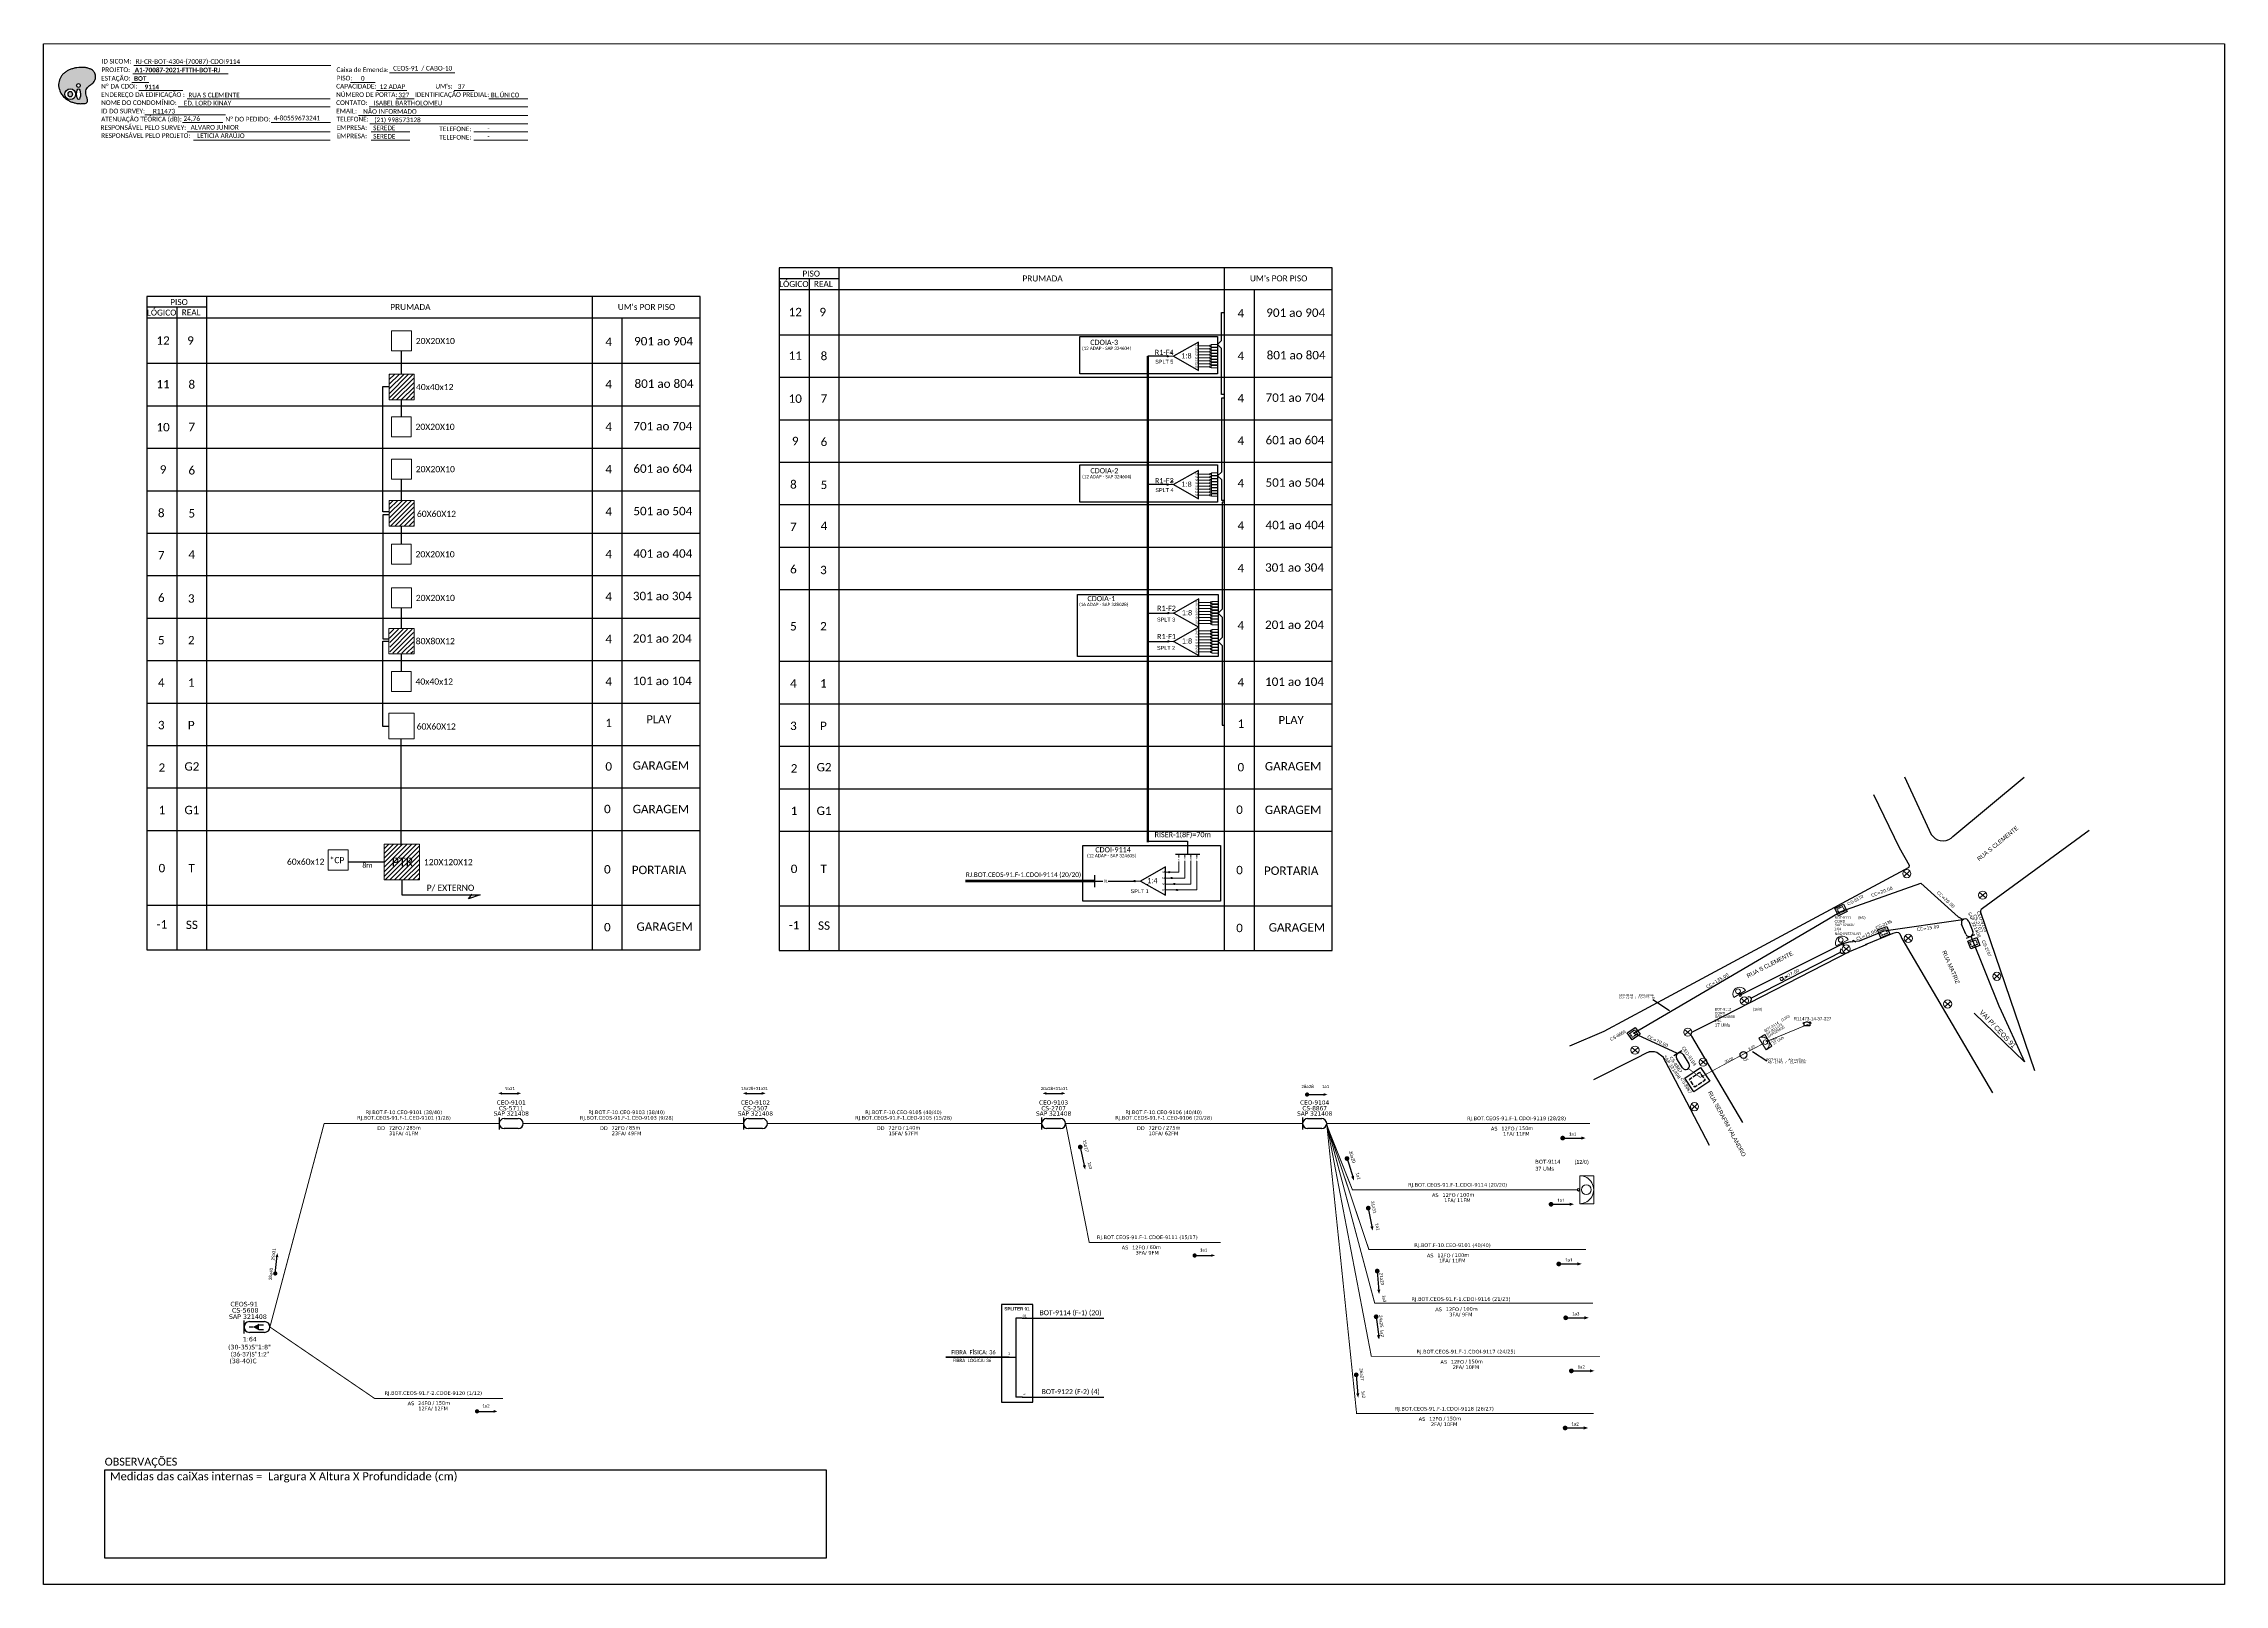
# Paper-space layout 'CDOI-9114' of a CAD drawing. Extents: x -642 to 1093, y -697 to 529.
# The model-space entities are those that its viewports show. They can reach past a viewport. Long polylines and large blocks are cut down to what shows.
import ezdxf
from ezdxf.enums import TextEntityAlignment as Align

# ---------------------------------------------------------------- set-up
doc = ezdxf.new("R2010")
doc.units = 0
doc.linetypes.add('PHANTOM2', pattern=[1.25, 0.625, -0.125, 0.125, -0.125, 0.125, -0.125])
for name, color, linetype, lineweight in [('10.4-Postes', 1, 'Continuous', 0), ("20.0-LEGENDA DOS CDO'S", 1, 'Continuous', 0), ('20.1-CDO_INTERIOR', 1, 'Continuous', 0), ('20.2-CDO_POSTE', 1, 'Continuous', 5), ('20.6-CORDOALHA_SUPORTE', 7, 'Continuous', 25), ('40.1-ETIQUETAS', 1, 'Continuous', 20), ('CORDOALHA_SUPORTE', 7, 'Continuous', 25)]:
    doc.layers.add(name, color=color, linetype=linetype, lineweight=lineweight)
for name, color, linetype in [('20.4-CEOS', 1, 'Continuous'), ('20.5-CEO', 1, 'Continuous'), ('CAP a instalar', 1, 'Continuous'), ('CD a instalar', 1, 'Continuous'), ('celulas gpon', 7, 'Continuous'), ('label_cabos', 7, 'Continuous'), ('Legenda', 1, 'Continuous'), ('locais', 7, 'Continuous'), ('locais legendas', 7, 'Continuous'), ('QUADRA', 7, 'Continuous'), ('Segmento de Logradouro Texto', 238, 'Continuous'), ('SETA', 7, 'Continuous'), ('Subida Lateral', 5, 'Continuous'), ('surveys', 7, 'Continuous'), ('surveys legendas', 7, 'Continuous')]:
    doc.layers.add(name, color=color, linetype=linetype)
doc.layers.add('DROP DE CLIENTE', color=140, linetype='Continuous', plot=False)
doc.layers.add('EXTRA', color=50, linetype='Continuous', plot=False)
doc.styles.add('ARIAL', font='arial.ttf')
doc.styles.add('DIGICADE', font='arial.ttf')
doc.styles.add('ROMANS', font='romans')
doc.styles.add('siredit', font='verdana.ttf')
doc.styles.add('WMF-Calibri0', font='calibri.ttf')
doc.styles.add('WMF-Calibri1', font='calibrib.ttf')
doc.linetypes.add('FENCELINE1', pattern='A,0.25,-0.1,[133,ltypeshp.shx,S=0.1,R=0,X=-0.1,Y=0],-0.1,1', length=1.45)
doc.dimstyles.new('CC', dxfattribs={"dimtxt": 0.8, "dimasz": 2, "dimexe": 0.18, "dimexo": 0.0625, "dimgap": 0.09, "dimtad": 0, "dimdec": 0, "dimrnd": 1, "dimzin": 0, "dimdsep": 46, "dimtxsty": 'siredit', "dimblk": 'NONE', "dimcen": 0, "dimse1": 1, "dimse2": 1, "dimsd1": 1, "dimsd2": 1, "dimclrt": 7, "dimadec": 0, "dimazin": 0, "dimtfac": 1, "dimtdec": 0, "dimtofl": 0, "dimtmove": 0, "dimatfit": 3, "dimfxl": 0, "dimtolj": 1, "dimtzin": 0, "dimarcsym": 0})

# ---------------------------------------------------------------- blocks, each defined once
blk = doc.blocks.new('OI')
h = blk.add_hatch(color=40)
edge = h.paths.add_edge_path()
edge.add_spline(control_points=[(4.35, -0.67), (3.92, -0.99), (3.26, -1.5), (2.81, -2.59), (2.9, -3.5), (3.06, -4.27), (3.31, -4.85), (3.37, -5.39), (3.4, -5.88), (3.2, -6.4), (2.54, -6.61), (1.65, -6.63), (0.55, -6.67), (-0.56, -6.42), (-1.61, -6.14), (-2.77, -5.61), (-3.92, -4.77), (-4.89, -3.7), (-5.34, -2.65), (-5.6, -1.94), (-5.85, -0.96), (-5.71, 0.47), (-5.1, 2.02), (-4.14, 3.02), (-3.3, 3.61), (-2.37, 4.16), (-1.36, 4.44), (-0.56, 4.7), (0.79, 4.85), (2.24, 4.97), (3.79, 4.57), (4.67, 4.21), (5.44, 3.65), (5.76, 2.99), (6.03, 2.21), (6.01, 1.46), (5.72, 0.64), (5.31, 0.08), (4.88, -0.38), (4.51, -0.55), (4.35, -0.67)], knot_values=[0, 0, 0, 0, 1.60434, 2.417191, 3.427595, 4.282808, 4.776746, 5.304182, 5.888771, 6.258406, 6.858137, 7.79129, 8.986195, 10.124242, 11.187857, 12.242908, 13.953784, 15.414161, 16.515391, 17.349188, 17.675853, 19.552021, 21.515531, 22.568638, 23.63245, 24.621084, 25.782718, 26.745347, 27.142653, 29.870543, 31.004649, 31.921532, 32.709589, 33.801391, 34.042471, 35.192333, 35.971461, 36.628871, 37.254359, 37.836911, 37.836911, 37.836911, 37.836911], degree=3, periodic=0)
h.paths.add_polyline_path([(1.13, -0.87, -1), (-0.04, -0.87, -1)], flags=16)
edge = h.paths.add_edge_path(flags=16)
edge.add_ellipse((0.56, -3.59), major_axis=(-0.02, 1.71), ratio=0.361305, start_angle=0, end_angle=360)
h.paths.add_polyline_path([(-0.36, -3.62, -1), (-3.8, -3.62, -1)], flags=16)
edge = h.paths.add_edge_path(flags=0)
edge.add_ellipse((-2.08, -3.62), major_axis=(0, 0.885), ratio=0.758294, start_angle=0, end_angle=360)
at = {"color": 40}
for centre, radius in [((-2.08, -3.62), 1.72), ((0.54, -0.87), 0.587)]:
    blk.add_circle(centre, radius, dxfattribs=at)
blk.add_ellipse((-2.08, -3.62), major_axis=(0, 0.885), ratio=0.758294, start_param=-3.141592653589792, end_param=3.141592653589792, dxfattribs=at)
blk.add_ellipse((0.56, -3.59), major_axis=(-0.02, 1.71), ratio=0.361305, dxfattribs=at)
at = {"color": 40, "start_tangent": (-0.800898, -0.598801), "end_tangent": (-0.800898, -0.598801)}
blk.add_spline([(4.35, -0.67), (3.2, -1.78), (2.9, -2.54), (2.92, -3.55), (3.12, -4.38), (3.28, -4.85), (3.37, -5.37), (3.35, -5.95), (3.2, -6.29), (2.66, -6.55), (1.73, -6.63), (0.54, -6.62), (-0.58, -6.41), (-1.6, -6.11), (-2.56, -5.67), (-3.95, -4.67), (-4.89, -3.56), (-5.37, -2.56), (-5.64, -1.78), (-5.72, -1.46), (-5.63, 0.42), (-4.84, 2.22), (-4.13, 2.99), (-3.27, 3.62), (-2.4, 4.09), (-1.3, 4.47), (-0.37, 4.72), (0.02, 4.77), (2.75, 4.8), (3.85, 4.53), (4.69, 4.16), (5.31, 3.68), (5.85, 2.73), (5.93, 2.5), (5.94, 1.35), (5.67, 0.62), (5.29, 0.08), (4.84, -0.36), (4.35, -0.67)], degree=3, dxfattribs=at)
blk = doc.blocks.new('SPLT_1-4_DIV_DIR')
h = blk.add_hatch(color=3)
h.dxf.hatch_style = 1
edge = h.paths.add_edge_path()
edge.add_arc((13.27, 3.47), 0.242, 0, 360)
h = blk.add_hatch(color=3)
h.dxf.hatch_style = 1
edge = h.paths.add_edge_path()
edge.add_arc((14.27, 1.17), 0.242, 0, 360)
h = blk.add_hatch(color=3)
h.dxf.hatch_style = 1
edge = h.paths.add_edge_path()
edge.add_arc((15.27, -1.14), 0.242, 0, 360)
h = blk.add_hatch(color=3)
h.dxf.hatch_style = 1
edge = h.paths.add_edge_path()
edge.add_arc((16.27, -3.45), 0.242, 0, 360)
at = {"color": 1, "lineweight": 0}
blk.add_lwpolyline([(2.22, 0), (0, 0)], dxfattribs=at)
at = {"color": 1}
blk.add_lwpolyline([(11.89, 5.45), (2.22, 0), (11.89, -5.45), (11.89, 5.45)], dxfattribs=at)
at = {"color": 7, "lineweight": 0}
for points in [[(13.27, 3.47), (11.89, 3.47)], [(11.89, 1.17), (14.27, 1.17)], [(11.89, -1.14), (15.27, -1.14)], [(11.89, -3.45), (16.27, -3.45)]]:
    blk.add_lwpolyline(points, dxfattribs=at)
at = {"color": 3}
for centre in [(13.27, 3.47), (14.27, 1.17), (15.27, -1.14), (16.27, -3.45)]:
    blk.add_circle(centre, 0.242, dxfattribs=at)
at = {"color": 1, "style": 'ARIAL'}
for s, height, p in [('1:4', 2, (4.91, -0.85)), ('S1', 0.75, (10.52, 3.07)), ('S2', 0.75, (10.52, 0.81)), ('S3', 0.75, (10.52, -1.54)), ('S4', 0.75, (10.52, -3.8))]:
    blk.add_text(s, height=height, dxfattribs=at).set_placement(p)
blk = doc.blocks.new('SPLT_1-8_SC-APC')
at = {"color": 1, "lineweight": 0}
blk.add_lwpolyline([(-17.04, -7.55), (-19.26, -7.55)], dxfattribs=at)
at = {"color": 1}
blk.add_lwpolyline([(-7.37, -2.1), (-17.04, -7.55), (-7.37, -13), (-7.37, -2.1)], dxfattribs=at)
at = {"color": 3, "lineweight": 0}
for points in [[(-2.99, -3.51), (-7.37, -3.51)], [(-7.37, -4.66), (-2.99, -4.66)], [(-7.37, -5.82), (-2.99, -5.82)], [(-7.37, -6.97), (-2.99, -6.97)], [(-7.37, -8.12), (-2.99, -8.12)], [(-2.41, -3.02), (-2.41, -4)], [(-2.41, -3.02), (0, -3.02)], [(-2.41, -4), (0, -4)], [(-2.41, -4.17), (-2.41, -5.16)], [(-2.41, -4.17), (0, -4.17)], [(-2.41, -5.16), (0, -5.16)], [(-2.41, -5.32), (-2.41, -6.31)], [(-2.41, -5.32), (0, -5.32)], [(-2.41, -6.31), (0, -6.31)], [(-2.41, -6.48), (-2.41, -7.46)], [(-2.41, -6.48), (0, -6.48)], [(-2.41, -7.46), (0, -7.46)], [(-2.41, -7.63), (-2.41, -8.62)], [(-2.41, -7.63), (0, -7.63)], [(-7.37, -9.28), (-2.99, -9.28)], [(-7.37, -10.43), (-2.99, -10.43)], [(-7.37, -11.58), (-2.99, -11.58)], [(-2.41, -8.62), (0, -8.62)], [(-2.41, -8.78), (-2.41, -9.77)], [(-2.41, -8.78), (0, -8.78)], [(-2.41, -9.77), (0, -9.77)], [(-2.41, -9.94), (-2.41, -10.92)], [(-2.41, -9.94), (0, -9.94)], [(-2.41, -10.92), (0, -10.92)], [(-2.41, -11.09), (-2.41, -12.08)], [(-2.41, -11.09), (0, -11.09)], [(-2.41, -12.08), (0, -12.08)]]:
    blk.add_lwpolyline(points, dxfattribs=at)
for points in [[(-2.99, -3.22), (-2.41, -3.22), (-2.41, -3.8), (-2.99, -3.8)], [(-2.99, -4.38), (-2.41, -4.38), (-2.41, -4.95), (-2.99, -4.95)], [(-2.99, -5.53), (-2.41, -5.53), (-2.41, -6.1), (-2.99, -6.1)], [(-2.99, -6.68), (-2.41, -6.68), (-2.41, -7.26), (-2.99, -7.26)], [(-2.99, -7.84), (-2.41, -7.84), (-2.41, -8.41), (-2.99, -8.41)], [(-2.99, -8.99), (-2.41, -8.99), (-2.41, -9.56), (-2.99, -9.56)], [(-2.99, -10.14), (-2.41, -10.14), (-2.41, -10.72), (-2.99, -10.72)], [(-2.99, -11.3), (-2.41, -11.3), (-2.41, -11.87), (-2.99, -11.87)]]:
    blk.add_lwpolyline(points, close=True, dxfattribs=at)
at = {"color": 1, "style": 'ARIAL'}
for s, height, p in [('1:8', 2, (-13.91, -8.4)), ('S1', 0.75, (-8.74, -3.78)), ('S2', 0.75, (-8.74, -4.97)), ('S3', 0.75, (-8.74, -6.18)), ('S4', 0.75, (-8.74, -7.36)), ('S5', 0.75, (-8.74, -8.57)), ('S6', 0.75, (-8.74, -9.69)), ('S7', 0.75, (-8.74, -10.78)), ('S8', 0.75, (-8.74, -11.9))]:
    blk.add_text(s, height=height, dxfattribs=at).set_placement(p)
blk = doc.blocks.new('SPLITTER FUTURO')
blk.add_point((0, 0))
at = {"style": 'ARIAL', "text_generation_flag": 6, "flags": 4}
for tag, p, height in [('SPLT', (-6.22, -4.1), 1.5), ('INSTAL.', (-6.25, -6.09), 1.25)]:
    blk.add_attdef(tag, p, '', height=height, rotation=180, dxfattribs=at)
blk = doc.blocks.new('SPLITTER_')
blk.add_point((0, 0))
at = {"style": 'ARIAL', "flags": 4}
blk.add_attdef('SPLT', (0, -3.26), '', height=1.5, dxfattribs=at)
blk = doc.blocks.new('CEOS_RP_CT_DRT')
at = {"layer": '20.4-CEOS', "color": 0}
for p, q in [((-4.54, 1.19), (-1.19, 1.19)), ((-1.19, -1.19), (-4.54, -1.19))]:
    blk.add_line(p, q, dxfattribs=at)
for points in [[(-5.73, -1.43), (-5.73, 1.44)], [(-3.79, 0), (-4.59, 0)], [(-2.47, 0.48), (-1.45, 0.48)], [(-2.47, -0.52), (-1.45, -0.52)]]:
    blk.add_lwpolyline(points, dxfattribs=at)
blk.add_lwpolyline([(-3.79, 0, 0, 1.47, 0), (-2.41, 0, 1.47, 1.47, 0)], format="xyseb", dxfattribs=at)
for centre, start, end in [((-4.54, 0), 90, 270), ((-1.19, 0), 270, 90)]:
    blk.add_arc(centre, 1.19, start, end, dxfattribs=at)
at = {"layer": '20.4-CEOS', "color": 7, "style": 'siredit'}
for tag, p in [('Nº_DA_CEOS', (-2.86, 5.6)), ('LOCAL', (-2.86, 4.24)), ('SAP', (-2.86, 2.78)), ('RACIO_SPLITAGEM', (-2.86, -1.88)), ('FIBRAS_SPLITTER', (-2.86, -3.58)), ('RESERVA_FINAIS', (-2.86, -6.39)), ('FIBRAS_TOP_C', (-2.86, -5.08))]:
    blk.add_attdef(tag, text='', height=1.01, dxfattribs=at).set_placement(p, align=Align.TOP_CENTER)
blk = doc.blocks.new('CDOE-TEXTO PADRÃO')
at = {"layer": "20.0-LEGENDA DOS CDO'S", "color": 0, "style": 'ARIAL'}
for tag, p in [('CDO_N', (0.49, 7.39)), ('SAP', (0.51, 1.67)), ('CORDOALHA', (0.5, 4.33)), ('SPLITER_1', (0.59, -0.91)), ('(XX-XX_F)S', (0.54, -8.29)), ('(XX-XX_L)S', (0.55, -10.83)), ('SPLITER_2', (0.6, -3.55)), ('UMS', (0.55, -13.15))]:
    blk.add_attdef(tag, p, '', height=1.7, rotation=0.11799, dxfattribs=at)
blk.add_attdef('FIBRAS_UTILIZADAS', text='', height=1.7, rotation=0.11799, dxfattribs=at).set_placement((19.77, 7.43), align=Align.CENTER)
blk = doc.blocks.new('ETIQUETA_RS5F')
at = {"layer": '40.1-ETIQUETAS', "color": 0, "style": 'siredit'}
blk.add_text('/', height=1.5, dxfattribs=at).set_placement((1.58, -1.95), align=Align.MIDDLE_RIGHT)
for tag, p in [('ETIQUETA_R_SECUNDARIA', (1.21, 2.1)), ('ETIQUETA_R_PRIMARIA', (1.21, 4.1)), ('F_ATIVAS/F_MORTAS', (1.14, -4.24))]:
    blk.add_attdef(tag, text='', height=1.5, dxfattribs=at).set_placement(p, align=Align.MIDDLE_CENTER)
for tag, p in [('TIPO_CABO', (-6.58, -2.12)), ('CAP_CABO', (0.4, -2.09))]:
    blk.add_attdef(tag, text='', height=1.5, dxfattribs=at).set_placement(p, align=Align.MIDDLE_RIGHT)
for tag, p in [('FUSÃO_1', (0.85, -8.39)), ('FUSÃO_2', (0.85, -10.6)), ('FUSÃO_3', (0.85, -12.93)), ('FUSÃO_4', (0.85, -15.14)), ('FUSÃO_5', (0.85, -17.16))]:
    blk.add_attdef(tag, text='', height=1.5, dxfattribs=at).set_placement(p, align=Align.CENTER)
blk.add_attdef('METROS', text='', height=1.5, dxfattribs=at).set_placement((2.14, -1.95), align=Align.MIDDLE_LEFT)
blk = doc.blocks.new('SURVEY_SURVEY')
for p, q in [((0, 0.0000127), (-0.0000126, 0.000009)), ((-0.0000126, 0.000009), (-0.0000086, 0.000009)), ((-0.0000086, 0), (-0.0000086, 0.000009)), ((0.0000086, 0), (-0.0000086, 0)), ((0, 0.0000127), (0.0000126, 0.000009)), ((0.0000084, 0.0000132), (0.0000098, 0.0000132)), ((0.0000084, 0.0000103), (0.0000084, 0.0000132)), ((0.0000126, 0.000009), (0.0000086, 0.000009)), ((0.0000086, 0.000009), (0.0000086, 0)), ((0.0000098, 0.0000132), (0.0000098, 0.0000099))]:
    blk.add_line(p, q)
blk = doc.blocks.new('CDOI_CT_DRT')
at = {"layer": '20.1-CDO_INTERIOR', "color": 0, "lineweight": 18}
blk.add_lwpolyline([(2.13, -2.13), (2.13, 2.12), (0, 2.12), (0, -2.13)], close=True, dxfattribs=at)
blk.add_circle((1.06, 0), 0.68, dxfattribs=at)
blk.add_arc((0, 0), 2.13, 269.97241, 89.97241, dxfattribs=at)
at = {"layer": "20.0-LEGENDA DOS CDO'S", "color": 0, "style": 'ARIAL'}
for tag, p in [('SAP', (2.61, 0.61)), ('CDO_N', (2.61, 2.69)), ('SURVEY', (2.61, 1.6)), ('1:XX', (2.6, -1.08)), ('UMS', (2.6, -2.09))]:
    blk.add_attdef(tag, p, '', height=0.68, rotation=359.97241, dxfattribs=at)
blk.add_attdef('FIBRAS_UTILIZADAS', text='', height=0.68, rotation=359.97241, dxfattribs=at).set_placement((10.32, 2.69), align=Align.CENTER)
blk = doc.blocks.new('LEGENDA DOS CABOS')
at = {"layer": 'EXTRA', "color": 0, "style": 'siredit'}
for tag, p in [('ID', (4.6, 0.97)), ('XX', (9.03, 0.97))]:
    blk.add_attdef(tag, text='', height=0.48, rotation=359.69001, dxfattribs=at).set_placement(p, align=Align.MIDDLE_CENTER)
at = {"layer": 'Legenda', "color": 0, "style": 'siredit'}
for tag, p in [('TIPO_CABO', (1.31, 0)), ('CABO', (4.69, -0.05)), ('/', (6.81, -0.05)), ('METROS', (10.03, -0.05))]:
    blk.add_attdef(tag, text='', height=0.8, rotation=359.69001, dxfattribs=at).set_placement(p, align=Align.MIDDLE_CENTER)
blk = doc.blocks.new('*U90')
at = {"color": 0}
blk.add_line((1.51, -1.63), (-2.15, 0.54), dxfattribs=at)
for centre, radius in [((0.2, 0.32), 0.733), ((-0.52, -0.89), 0.393)]:
    blk.add_circle(centre, radius, dxfattribs=at)
blk.add_arc((-0.32, -0.55), 2.12, 329.32683, 149.32683, dxfattribs=at)
blk = doc.blocks.new('*U91')
at = {"color": 0}
blk.add_line((2.14, -0.58), (-2.1, -0.68), dxfattribs=at)
for centre, radius in [((0, 0.38), 0.733), ((0.03, -1.03), 0.393)]:
    blk.add_circle(centre, radius, dxfattribs=at)
blk.add_arc((0.02, -0.63), 2.12, 1.37817, 181.37817, dxfattribs=at)
blk = doc.blocks.new('Inst CDOE-16 CAIXA DIST OPT CDOE 48F_16D C_SPL_2_1_8')
at = {"layer": "20.0-LEGENDA DOS CDO'S", "color": 0}
for tag, p, style, flags in [('ID_ATIVIDADE', (0.12, 6.47), 'ARIAL', 3), ('FATOR', (7.92, 6.47), 'ARIAL', 1), ('QTDE', (0.1, -1.17), 'DIGICADE', 3)]:
    blk.add_attdef(tag, p, '', height=0.8, rotation=0.11799, dxfattribs=dict(at, style=style, flags=flags))
at = {"layer": "20.0-LEGENDA DOS CDO'S", "color": 0, "style": 'ARIAL'}
for tag, p, height in [('1:XX', (-0.01, 1.7), 0.8), ('SAP', (0.12, 2.96), 0.8), ('CORDOALHA', (0.12, 4.02), 0.8), ('FID', (0.12, 5.25), 0.8), ('UMS', (0.14, 0.22), 1)]:
    blk.add_attdef(tag, p, '', height=height, rotation=0.11799, dxfattribs=at)
blk.add_attdef('FIBRAS_UTILIZADAS', text='', height=0.8, rotation=0.11799, dxfattribs=at).set_placement((13.48, 5.26), align=Align.CENTER)
blk = doc.blocks.new('MANHOLE_MS')
at = {"color": 0}
for p, q in [((-0.000006, 0.0000054), (0.0000065, 0.0000054)), ((-0.000006, -0.0000053), (-0.000006, 0.0000054)), ((0.0000065, 0.0000054), (0.0000065, -0.0000053)), ((0.0000065, -0.0000053), (-0.000006, -0.0000053))]:
    blk.add_line(p, q, dxfattribs=at)
for points in [[(-0.0000038, 0.0000023, 0), (-0.0000038, 0.0000032, 0), (-0.000002, 0.0000032, 0)], [(-0.0000038, -0.0000013, 0), (-0.0000038, 0.0000016, 0)], [(-0.0000012, 0.0000032, 0), (0.0000017, 0.0000032, 0)], [(0.0000024, 0.0000032, 0), (0.0000042, 0.0000032, 0), (0.0000042, 0.0000023, 0)], [(0.0000042, 0.0000016, 0), (0.0000042, -0.0000013, 0)], [(-0.000002, -0.0000031, 0), (-0.0000038, -0.0000031, 0), (-0.0000038, -0.0000021, 0)], [(0.0000017, -0.0000031, 0), (-0.0000012, -0.0000031, 0)], [(0.0000042, -0.0000021, 0), (0.0000042, -0.0000031, 0), (0.0000024, -0.0000031, 0)]]:
    blk.add_polyline3d(points, dxfattribs=at)
blk = doc.blocks.new('Inst CORD ALUMINIO 4.8 MM 3F(sem recursos)')
at = {"layer": '20.6-CORDOALHA_SUPORTE', "color": 0, "lineweight": 0, "style": 'ROMANS'}
for tag, p, flags in [('ID_ATIVIDADE', (-5.2, -6.67), 3), ('FATOR', (-5.2, -4.44), 3), ('FID', (-5.2, -8.9), 1)]:
    blk.add_attdef(tag, p, '', height=1, dxfattribs=dict(at, flags=flags))
blk.add_attdef('LANCE', text='', height=1, dxfattribs=at).set_placement((-0.54, -2.21), align=Align.RIGHT)
at = {"layer": '20.6-CORDOALHA_SUPORTE', "color": 0, "style": 'siredit'}
blk.add_attdef('QTDE', (-0.54, -2.21), '', height=1, rotation=359.69001, dxfattribs=at)
blk = doc.blocks.new('_None')
blk = doc.blocks.new('Inst CB DT OCUP CFOA-SM-DD-S-72')
at = {"layer": 'label_cabos', "color": 0, "style": 'siredit'}
for tag, flags, p in [('ID_ATIVIDADE', 3, (1.3, 2.7)), ('FATOR', 1, (11.6, 2.6))]:
    blk.add_attdef(tag, text='', height=1, rotation=359.69, dxfattribs=dict(at, flags=flags)).set_placement(p, align=Align.MIDDLE_CENTER)
for tag, p in [('TIPO_CABO', (1.1, 0)), ('DESTINO_CABO', (3.1, 1.3)), ('CABO', (4.7, -0.1)), ('/', (7.7, -0.1)), ('LANCE', (10.4, 0)), ('TIPO_CABO', (13.1, 1.2)), ('UND', (16.5, 0)), ('FID', (13.6, -1.4))]:
    blk.add_attdef(tag, text='', height=1, rotation=359.69, dxfattribs=at).set_placement(p, align=Align.MIDDLE_CENTER)
blk.add_attdef('QTDE', (11.9, -0.5), '', height=1, rotation=359.69, dxfattribs=at)
blk = doc.blocks.new('CDOE_CT_POSTE')
at = {"layer": "20.0-LEGENDA DOS CDO'S", "color": 0, "style": 'ARIAL'}
for tag, p in [('CDO_N', (0.12, 5.25)), ('CORDOALHA', (0.12, 4.02)), ('SAP', (0.12, 2.96)), ('1:XX', (0.14, 1.23)), ('UMS', (0.14, 0.22))]:
    blk.add_attdef(tag, p, '', height=0.68, rotation=0.11799, dxfattribs=at)
blk.add_attdef('FIBRAS_UTILIZADAS', text='', height=0.68, rotation=0.11799, dxfattribs=at).set_placement((7.83, 5.26), align=Align.CENTER)
blk = doc.blocks.new('POLE_POLE')
at = {"layer": '10.4-Postes', "color": 1, "linetype": 'PHANTOM2'}
for points in [[(-0.000008, 0.0000105), (0.0000076, -0.0000022)], [(0.0000072, 0.000011), (-0.0000076, -0.0000027)]]:
    blk.add_lwpolyline(points, dxfattribs=at)
at = {"layer": '10.4-Postes', "color": 1}
blk.add_circle((-0.0000002, 0.0000042), 0.0000101, dxfattribs=at)

msp = doc.modelspace()

# ---------------------------------------------------------------- hatches: boundary and pattern name
h = msp.add_hatch(color=3)
h.dxf.hatch_style = 1
edge = h.paths.add_edge_path()
edge.add_arc((429.6, 474.76), 0.242, 0, 360)
h = msp.add_hatch()
h.set_pattern_fill('ANSI31', color=1, scale=10, style=0)
h.set_pattern_definition([(45, (-485.1545, 70.312), (-0.8838835, 0.8838835), [])])
h.paths.add_polyline_path([(139.01, 467.76), (129.47, 467.76), (129.49, 458.04), (138.98, 458.18)])
h.paths.add_polyline_path([(138.34, 458.63), (138.34, 458.63), (138.34, 463.78), (138.34, 463.78)], flags=24)
h = msp.add_hatch(color=3)
h.dxf.hatch_style = 1
edge = h.paths.add_edge_path()
edge.add_arc((429.66, 425.28), 0.242, 0, 360)
h = msp.add_hatch()
h.set_pattern_fill('ANSI31', color=1, scale=10, style=0)
h.set_pattern_definition([(45, (-485.7484, 21.617), (-0.8838835, 0.8838835), [])])
h.paths.add_polyline_path([(139.09, 419.02), (129.47, 418.98), (129.47, 409.33), (139.08, 409.35)])
h.paths.add_polyline_path([(137.75, 409.93), (137.75, 409.93), (137.75, 415.08), (137.75, 415.08)], flags=24)
h = msp.add_hatch()
h.set_pattern_fill('ANSI31', color=1, scale=10, style=0)
h.set_pattern_definition([(45, (-457.8024, -17.5247), (-0.8838835, 0.8838835), [])])
h.paths.add_polyline_path([(156.27, 370.79), (165.7, 370.79), (165.7, 375.94), (156.27, 375.94)], flags=9)
h = msp.add_hatch(color=3)
h.dxf.hatch_style = 1
edge = h.paths.add_edge_path()
edge.add_arc((429.86, 375.72), 0.256, -180, 180, ccw=False)
h = msp.add_hatch()
h.set_pattern_fill('ANSI31', color=1, scale=10, style=0)
h.set_pattern_definition([(45, (-486.3422, -27.0781), (-0.8838835, 0.8838835), [])])
h.paths.add_polyline_path([(138.87, 369.5), (129.58, 369.55), (129.64, 360.32), (138.7, 360.21)])
h.paths.add_polyline_path([(137.16, 361.24), (137.16, 361.24), (137.16, 366.39), (137.16, 366.39)], flags=24)
h = msp.add_hatch(color=3)
h.dxf.hatch_style = 1
edge = h.paths.add_edge_path()
edge.add_arc((429.86, 364.83), 0.256, -180, 180, ccw=False)
h = msp.add_hatch()
h.set_pattern_fill('ANSI31', color=1, scale=10, style=0)
h.set_pattern_definition([(45, (-484.0845, -111.1167), (-0.8838835, 0.8838835), [])])
h.paths.add_polyline_path([(141.11, 286.6), (127.54, 286.6), (127.54, 272.85), (141.11, 272.85)])
h.paths.add_polyline_path([(129.99, 277.2), (139.41, 277.2), (139.41, 282.35), (129.99, 282.35)], flags=24)
h = msp.add_hatch(color=3)
h.dxf.hatch_style = 1
edge = h.paths.add_edge_path()
edge.add_arc((416.96, 272.43), 0.256, 0, 360)

# ---------------------------------------------------------------- linework, layer by layer
at = {"color": 5}
for p, q in [((429.6, 474.76), (421.99, 474.76)), ((429.66, 425.28), (421.99, 425.28))]:
    msp.add_line(p, q, dxfattribs=at)
at = {"color": 7, "linetype": 'Continuous'}
for p, q in [((371.11, 103.93), (371.11, 73.51)), ((373.58, 103.93), (371.11, 103.93)), ((368.55, 88.91), (371.1, 88.91)), ((373.7, 73.51), (371.11, 73.51))]:
    msp.add_line(p, q, dxfattribs=at)
at = {"color": 10, "linetype": 'Continuous'}
for p, q in [((373.58, 103.93), (404.98, 103.93)), ((373.58, 73.51), (404.98, 73.51))]:
    msp.add_line(p, q, dxfattribs=at)
at = {"color": 1, "linetype": 'Continuous', "lineweight": 60}
msp.add_line((368.55, 88.91), (344.15, 88.91), dxfattribs=at)
msp.add_lwpolyline([(-3.83, 595.26), (837.17, 595.26), (837.17, 1.26), (-3.83, 1.26)], close=True)
at = {"color": 7, "lineweight": 0}
for points in [[(30.23, 580.29), (36.78, 580.29)], [(30.52, 583.57), (67.31, 583.57)], [(30.9, 586.85), (106.88, 586.85)], [(114.51, 580.33), (123.99, 580.33)], [(129.55, 584.06), (154.69, 584.06)], [(32.89, 577.22), (49.86, 577.22)], [(51.46, 573.98), (106.71, 573.98)], [(124.56, 577.22), (136.18, 577.22)], [(132.14, 573.98), (139.09, 573.98)], [(154.5, 577.22), (162.17, 577.22)], [(167.84, 573.98), (182.87, 573.98)], [(35.21, 567.81), (66.25, 567.81)], [(48.05, 570.87), (106.71, 570.87)], [(49.74, 564.84), (65.25, 564.84)], [(83.97, 564.84), (106.74, 564.84)], [(117.64, 567.63), (182.9, 567.63)], [(121.68, 570.87), (182.9, 570.87)], [(121.92, 564.4), (182.9, 564.4)], [(51.46, 561.28), (106.71, 561.28)], [(53.95, 558.05), (106.71, 558.05)], [(122.53, 561.28), (137.33, 561.28)], [(122.53, 558.05), (137.33, 558.05)], [(162.13, 561.28), (182.9, 561.28)], [(162.13, 558.05), (182.9, 558.05)]]:
    msp.add_lwpolyline(points, dxfattribs=at)
at = {"color": 0}
for points in [[(493.09, 508.78), (279.77, 508.78)], [(302.92, 504.66), (279.77, 504.66)], [(249.29, 497.78), (35.98, 497.78)], [(59.12, 493.67), (35.98, 493.67)]]:
    msp.add_lwpolyline(points, dxfattribs=at)
for points in [[(279.77, 508.78), (279.77, 245.67), (493.09, 245.67), (493.09, 508.78)], [(291.35, 504.66), (291.35, 245.67)], [(302.92, 245.67), (302.92, 508.78)], [(451.49, 508.78), (451.49, 245.67)], [(35.98, 497.78), (35.98, 245.96), (249.29, 245.96), (249.29, 497.78)], [(59.12, 245.96), (59.12, 497.78)], [(207.7, 497.78), (207.7, 245.96)], [(279.77, 500.55), (493.09, 500.55)], [(463.07, 245.67), (463.07, 500.55)], [(35.98, 489.56), (249.29, 489.56)], [(47.55, 493.67), (47.55, 245.96)], [(219.27, 245.96), (219.27, 489.56)], [(279.77, 483.03), (493.09, 483.03)], [(35.98, 472.03), (249.29, 472.03)], [(279.77, 466.65), (493.09, 466.65)], [(35.98, 455.66), (249.29, 455.66)], [(279.77, 450.28), (493.09, 450.28)], [(35.98, 439.29), (249.29, 439.29)], [(279.77, 433.91), (493.09, 433.91)], [(35.98, 422.92), (249.29, 422.92)], [(279.77, 417.54), (493.09, 417.54)], [(35.98, 406.55), (249.29, 406.55)], [(279.77, 401.17), (493.09, 401.17)], [(35.98, 390.17), (249.29, 390.17)], [(279.77, 384.79), (493.09, 384.79)], [(35.98, 373.8), (249.29, 373.8)], [(35.98, 357.43), (249.29, 357.43)], [(279.77, 357.14), (493.09, 357.14)], [(35.98, 341.06), (249.29, 341.06)], [(279.77, 340.77), (493.09, 340.77)], [(35.98, 324.69), (249.29, 324.69)], [(279.77, 324.4), (493.09, 324.4)], [(35.98, 308.31), (249.29, 308.31)], [(279.77, 308.02), (493.09, 308.02)], [(35.98, 291.94), (249.29, 291.94)], [(279.77, 291.65), (493.09, 291.65)], [(35.98, 263.19), (249.29, 263.19)], [(279.77, 262.9), (493.09, 262.9)]]:
    msp.add_lwpolyline(points)
at = {"color": 3}
for points in [[(451.49, 460.05), (450.43, 460.05), (450.43, 477.78), (448.87, 479.29), (450.43, 480.8), (450.43, 491.58), (451.49, 491.58)], [(134.1, 476.78), (134.1, 467.8)], [(129.43, 414.82), (126.95, 414.82), (126.95, 463.09), (129.43, 463.09)], [(134.1, 457.99), (134.1, 451.45)], [(451.49, 419.17), (450.49, 419.17), (450.49, 427.16), (448.92, 428.67), (450.49, 430.18), (450.49, 458.74), (451.49, 458.74)], [(134.1, 427.37), (134.1, 419.09)], [(129.43, 413.6), (126.95, 413.6), (126.95, 365.75), (129.34, 365.75)], [(451.49, 418.55), (450.66, 418.55), (450.66, 377.19), (449.09, 375.68), (450.65, 374.18), (450.65, 366.29), (449.09, 364.79), (450.65, 363.28), (450.65, 332.56), (451.49, 332.56)], [(134.1, 409.27), (134.1, 402.33)], [(134.1, 377.73), (134.1, 369.84)], [(129.34, 331.99), (126.96, 331.99), (126.96, 364.9), (129.34, 364.9)], [(134.1, 360.02), (134.1, 353.26)], [(134.1, 286.29), (134.1, 327.31)], [(127.54, 279.73), (113.58, 279.73)], [(401.51, 272.43), (404.67, 272.43)], [(406.74, 272.43), (416.93, 272.43)]]:
    msp.add_lwpolyline(points, dxfattribs=at)
at = {"lineweight": 0}
for points in [[(138.03, 484.54), (130.36, 484.54), (130.36, 476.78), (138.03, 476.78)], [(137.93, 451.45), (130.27, 451.45), (130.27, 443.68), (137.93, 443.68)], [(138.03, 435.14), (130.36, 435.14), (130.36, 427.37), (138.03, 427.37)], [(137.93, 402.33), (130.27, 402.33), (130.27, 394.56), (137.93, 394.56)], [(138.03, 385.49), (130.36, 385.49), (130.36, 377.73), (138.03, 377.73)], [(137.93, 353.26), (130.27, 353.26), (130.27, 345.49), (137.93, 345.49)], [(139.02, 337.13), (129.34, 337.13), (129.34, 327.31), (139.02, 327.31)], [(113.58, 284.44), (105.92, 284.44), (105.92, 276.67), (113.58, 276.67)]]:
    msp.add_lwpolyline(points, close=True, dxfattribs=at)
at = {"color": 1}
for points in [[(395.74, 482.31), (448.87, 482.31), (448.87, 467.99), (395.74, 467.99)], [(395.79, 432.83), (448.92, 432.83), (448.92, 418.51), (395.79, 418.51)], [(394.88, 382.91), (449.12, 382.91), (449.12, 359.05), (394.88, 359.05)], [(396.87, 286.1), (450, 286.1), (450, 264.63), (396.87, 264.63)]]:
    msp.add_lwpolyline(points, close=True, dxfattribs=at)
at = {"color": 5, "const_width": 1}
msp.add_lwpolyline([(421.99, 287.32), (421.99, 474.81)], dxfattribs=at)
at = {"color": 1, "lineweight": 0}
for points in [[(139.12, 467.8), (129.43, 467.8), (129.43, 457.99), (139.12, 457.99)], [(139.12, 419.09), (129.43, 419.09), (129.43, 409.27), (139.12, 409.27)], [(139.02, 369.84), (129.34, 369.84), (129.34, 360.02), (139.02, 360.02)], [(127.54, 286.6), (141.11, 286.6), (141.11, 272.85), (127.54, 272.85)]]:
    msp.add_lwpolyline(points, close=True, dxfattribs=at)
at = {"color": 5}
for points in [[(421.99, 375.72), (429.88, 375.72)], [(421.99, 364.83), (429.83, 364.83)], [(421.99, 287.8), (437.34, 287.8), (437.34, 282.77)], [(432.62, 282.77), (442.06, 282.77)]]:
    msp.add_lwpolyline(points, dxfattribs=at)
at = {"color": 5, "lineweight": 0}
for points in [[(431.21, 273.6), (436.29, 273.6), (436.29, 280.05)], [(432.21, 271.29), (438.6, 271.29), (438.6, 280.06)], [(433.44, 268.98), (440.85, 268.98), (440.85, 280.06)], [(433.97, 282.77), (433.97, 281.45)], [(433.97, 280.02), (433.97, 275.86)], [(436.29, 282.77), (436.29, 281.48)], [(438.6, 282.77), (438.6, 281.49)], [(440.85, 282.77), (440.85, 281.49)], [(430.21, 275.86), (433.97, 275.86)]]:
    msp.add_lwpolyline(points, dxfattribs=at)
at = {"color": 1}
for points in [[(134.32, 272.85), (134.32, 267.15), (164.46, 267.15)], [(401.51, 270.02), (401.51, 274.74)], [(160.05, 265.56), (161.45, 267.39)], [(164.46, 267.15), (160.05, 265.56)]]:
    msp.add_lwpolyline(points, dxfattribs=at)
at = {"color": 1, "const_width": 1}
msp.add_lwpolyline([(351.55, 272.43), (401.51, 272.43)], dxfattribs=at)
at = {"elevation": 0.76}
for points in [[(483, 190.12, 0.806, 0.806, 1), (483.81, 190.12, 0.806, 0.806, 1)], [(85.44, 120.73, 0.806, 0.806, 1), (85.53, 121.53, 0.806, 0.806, 1)]]:
    msp.add_lwpolyline(points, format="xyseb", close=True, dxfattribs=at)
at = {"const_width": 0.909, "elevation": 0.76}
for points in [[(395.83, 170.33, 1), (396.03, 169.44, 1)], [(581.52, 173.33, 1), (582.43, 173.33, 1)], [(498.67, 165.89, 1), (498.94, 165.02, 1)], [(506.9, 146.77, 1), (507.07, 145.88, 1)], [(510.41, 122.52, 1), (510.48, 121.61, 1)], [(580.02, 124.81, 1), (580.93, 124.81, 1)], [(509.99, 104.9, 1), (510.1, 104, 1)], [(582.71, 104.04, 1), (583.62, 104.04, 1)], [(584.87, 83.58, 1), (585.78, 83.58, 1)], [(502.31, 82.51, 1), (502.39, 81.61, 1)], [(582.47, 61.57, 1), (583.38, 61.57, 1)]]:
    msp.add_lwpolyline(points, format="xyb", close=True, dxfattribs=at)
at = {"color": 1, "const_width": 0.909, "elevation": 0.76}
msp.add_lwpolyline([(577.03, 147.81, 1), (577.94, 147.81, 1)], format="xyb", close=True, dxfattribs=at)
at = {"color": 7, "elevation": 0.76}
for points in [[(439.64, 128.07, 0.806, 0.806, 1), (440.45, 128.07, 0.806, 0.806, 1)], [(162.91, 67.98, 0.806, 0.806, 1), (163.72, 67.98, 0.806, 0.806, 1)]]:
    msp.add_lwpolyline(points, format="xyseb", close=True, dxfattribs=at)
at = {"color": 7}
msp.add_lwpolyline([(365.52, 71.53), (377.64, 71.53), (377.64, 109.15), (365.52, 109.15)], close=True, dxfattribs=at)
at = {"color": 0}
msp.add_lwpolyline([(19.73, 45.46), (297.98, 45.46), (297.98, 11.39), (19.73, 11.39)], close=True, dxfattribs=at)
at = {"color": 3}
for centre, radius in [((429.6, 474.76), 0.242), ((429.66, 425.28), 0.242), ((429.86, 375.72), 0.256), ((429.86, 364.83), 0.256), ((416.96, 272.43), 0.256)]:
    msp.add_circle(centre, radius, dxfattribs=at)
at = {"color": 5}
msp.add_circle((651.69, 205.41), 1.33, dxfattribs=at)
at = {"layer": '20.5-CEO', "color": 7}
for p, q in [((737.39, 251.93), (735.83, 255.78)), ((738.57, 256.89), (740.13, 253.04)), ((173.79, 180.87, 0.76), (179.21, 180.87, 0.76)), ((179.21, 177.01, 0.76), (173.79, 177.01, 0.76)), ((267.94, 180.87, 0.76), (273.36, 180.87, 0.76)), ((273.36, 177.01, 0.76), (267.94, 177.01, 0.76)), ((382.96, 180.87, 0.76), (388.37, 180.87, 0.76)), ((388.37, 177.01, 0.76), (382.96, 177.01, 0.76))]:
    msp.add_line(p, q, dxfattribs=at)
at = {"layer": '20.5-CEO', "color": 5}
for p, q in [((628.16, 200.43), (625.95, 203.94)), ((628.45, 205.52), (630.67, 202.01)), ((483.63, 180.87, 0.76), (489.04, 180.87, 0.76)), ((489.04, 177.01, 0.76), (483.63, 177.01, 0.76))]:
    msp.add_line(p, q, dxfattribs=at)
at = {"layer": '20.5-CEO', "color": 7}
msp.add_lwpolyline([(737.66, 250.44), (740.97, 251.78)], dxfattribs=at)
at = {"layer": '20.5-CEO', "color": 5}
msp.add_lwpolyline([(627.92, 206.94), (624.9, 205.03)], dxfattribs=at)
at = {"layer": '20.5-CEO', "color": 7, "elevation": 0.76}
for points in [[(171.86, 181.27), (171.86, 176.61)], [(266.01, 181.27), (266.01, 176.61)], [(381.03, 181.27), (381.03, 176.61)]]:
    msp.add_lwpolyline(points, dxfattribs=at)
at = {"layer": '20.5-CEO', "color": 5, "elevation": 0.76}
msp.add_lwpolyline([(481.7, 181.27), (481.7, 176.61)], dxfattribs=at)
at = {"layer": '20.5-CEO', "color": 7}
for centre, radius, start, end in [((737.2, 256.33), 1.48, 22.05582, 202.05582), ((738.76, 252.48), 1.48, 202.05582, 22.05582), ((173.79, 178.94, 0.76), 1.93, 90, 270), ((179.21, 178.94, 0.76), 1.93, 270, 90), ((267.94, 178.94, 0.76), 1.93, 90, 270), ((273.36, 178.94, 0.76), 1.93, 270, 90), ((382.96, 178.94, 0.76), 1.93, 90, 270), ((388.37, 178.94, 0.76), 1.93, 270, 90)]:
    msp.add_arc(centre, radius, start, end, dxfattribs=at)
at = {"layer": '20.5-CEO', "color": 5}
for centre, radius, start, end in [((627.2, 204.73), 1.48, 32.2277, 212.2277), ((629.42, 201.22), 1.48, 212.2277, 32.2277), ((483.63, 178.94, 0.76), 1.93, 90, 270), ((489.04, 178.94, 0.76), 1.93, 270, 90)]:
    msp.add_arc(centre, radius, start, end, dxfattribs=at)
at = {"layer": '40.1-ETIQUETAS', "color": 1}
msp.add_line((588.53, 148.02, 0.76), (588.53, 158.84, 0.76), dxfattribs=at)
at = {"layer": '40.1-ETIQUETAS', "color": 1, "elevation": 0.76}
msp.add_lwpolyline([(588.53, 158.84), (593.95, 158.84), (593.95, 148), (588.53, 148)], close=True, dxfattribs=at)
at = {"layer": '40.1-ETIQUETAS', "color": 1}
for centre, major_axis, start_param, end_param in [((588.03, 153.42, 0.76), (-0.354, 0.354), 2.356194490191767, 8.639379797371353), ((588.53, 153.43, 0.76), (-3.82, 3.82), 2.356194, 5.497787), ((591.1, 153.43, 0.76), (1.32, 1.32), 3.926991, 10.210176)]:
    msp.add_ellipse(centre, major_axis=major_axis, ratio=1, start_param=start_param, end_param=end_param, dxfattribs=at)
at = {"layer": 'CAP a instalar', "color": 7, "linetype": 'FENCELINE1', "ltscale": 5}
for p, q in [((705.79, 253.06), (696.29, 249.31)), ((736.33, 257.53), (705.79, 253.06)), ((689.97, 248.17), (650.46, 228.47)), ((692.85, 249.04), (689.97, 248.17))]:
    msp.add_line(p, q, dxfattribs=at)
at = {"layer": 'CAP a instalar', "color": 1, "linetype": 'FENCELINE1', "ltscale": 5, "const_width": 0.248}
for points in [[(643.48, 201.28), (659.02, 209.62)], [(630.39, 200.18), (635.03, 196.75), (639.56, 199.18)], [(639.55, 199.18), (643.78, 201.45)]]:
    msp.add_lwpolyline(points, dxfattribs=at)
at = {"layer": 'CAP a instalar', "color": 7, "ltscale": 7, "const_width": 0.376, "elevation": 0.76}
for points in [[(83.43, 100.49), (104.34, 178.94)], [(171.86, 178.94), (104.34, 178.94)], [(188.53, 178.94), (181.13, 178.94)], [(250.79, 178.94), (187.27, 178.94)], [(266.01, 178.94), (245.77, 178.94)], [(289.22, 178.94), (275.29, 178.94)], [(359.04, 178.94), (287.69, 178.94)], [(381.03, 178.94), (357.25, 178.94)], [(464.59, 178.94), (390.3, 178.94)], [(481.7, 178.94), (463.35, 178.94)]]:
    msp.add_lwpolyline(points, dxfattribs=at)
at = {"layer": 'CAP a instalar', "color": 7, "linetype": 'FENCELINE1', "ltscale": 7, "const_width": 0.376, "elevation": 0.76}
for points in [[(390.3, 178.94), (399.4, 133.08)], [(450.03, 133.08), (399.4, 133.08)], [(83.43, 100.49), (123.75, 72.99)], [(173.3, 72.99), (123.75, 72.99)]]:
    msp.add_lwpolyline(points, dxfattribs=at)
at = {"layer": 'CAP a instalar', "color": 1, "linetype": 'FENCELINE1', "ltscale": 7, "elevation": 0.76}
msp.add_lwpolyline([(588.03, 153.42, 0.376, 0.376, 0), (500.88, 153.42, 0.376, 0.376, 0), (490.91, 178.57, 0.376, 0.376, 0)], format="xyseb", dxfattribs=at)
at = {"layer": 'CAP a instalar', "color": 8, "linetype": 'FENCELINE1', "ltscale": 7, "elevation": 0.76}
for points in [[(593.71, 109.65, 0.376, 0.376, 0), (509.5, 109.65, 0.376, 0.376, 0), (490.97, 178.94, 0.376, 0.376, 0)], [(593.97, 67.18, 0.376, 0.376, 0), (502.5, 67.18, 0.376, 0.376, 0), (490.97, 178.94, 0.376, 0.376, 0)], [(592.52, 178.94, 0.376, 0.376, 0), (515.76, 178.94, 0.376, 0.376, 0), (490.97, 178.94, 0.376, 0.376, 0)], [(596.37, 89.19, 0.376, 0.376, 0), (508.18, 89.19, 0.376, 0.376, 0), (490.97, 178.94, 0.376, 0.376, 0)], [(591.02, 130.42, 0.376, 0.376, 0), (507.23, 130.42, 0.376, 0.376, 0), (490.97, 178.7, 0.376, 0.376, 0)]]:
    msp.add_lwpolyline(points, format="xyseb", dxfattribs=at)
at = {"layer": 'CD a instalar', "color": 7, "ltscale": 5}
for p, q in [((689.27, 260.69), (720.1, 271.66)), ((720.1, 271.66), (734.52, 258.57)), ((609.35, 213.75), (680.97, 255.82)), ((680.97, 255.82), (689.27, 260.69)), ((734.52, 258.57), (736.47, 257.62)), ((739.44, 251.17), (750.49, 223.68)), ((760.06, 202.74), (740.64, 221.44)), ((750.41, 223.83), (760.06, 202.74)), ((626.22, 205.94), (609.35, 213.75))]:
    msp.add_line(p, q, dxfattribs=at)
at = {"layer": 'CORDOALHA_SUPORTE'}
msp.add_line((689.21, 244.99), (654.64, 227.33), dxfattribs=at)
for centre, start, end in [((689.93, 245.51), 126.80667, 306.80667), ((653.82, 226.86), 299.73994, 119.73994)]:
    msp.add_arc(centre, 0.944, start, end, dxfattribs=at)
at = {"layer": 'DROP DE CLIENTE', "lineweight": 0}
msp.add_lwpolyline([(676.73, 217.23), (660.27, 210.41)], dxfattribs=at)
at = {"layer": 'QUADRA', "color": 4}
for p, q in [((713.82, 312.63), (724.04, 290.34)), ((732.48, 289.57), (759.95, 312.53)), ((711.83, 285.18), (701.91, 305.71)), ((724.04, 290.34), (725.57, 288.85)), ((725.57, 288.85), (726.54, 288.36)), ((726.54, 288.36), (727.6, 288.07)), ((727.6, 288.07), (728.71, 287.99)), ((728.71, 287.99), (729.81, 288.12)), ((729.81, 288.12), (730.87, 288.47)), ((730.87, 288.47), (731.82, 289)), ((731.82, 289), (732.48, 289.57)), ((784.97, 291.91), (743.84, 261.86)), ((688.13, 263.02), (715.66, 277.82)), ((715.72, 278.38), (711.83, 285.18)), ((715.66, 277.82), (715.72, 278.38)), ((623.87, 228.47), (688.64, 263.29)), ((743.33, 261.52), (743.08, 260.99)), ((743.08, 260.99), (743.13, 260.42)), ((743.84, 261.86), (743.33, 261.52)), ((710.81, 252.63), (709.25, 252.22)), ((711.6, 252.44), (710.81, 252.63)), ((712.13, 251.92), (711.6, 252.44)), ((743.13, 260.42), (763.9, 199.41)), ((692.48, 245.18), (639.4, 217.84)), ((699.23, 248.01), (692.48, 245.18)), ((709.25, 252.22), (698.62, 247.82)), ((713.09, 249.6), (712.13, 251.92)), ((747.82, 190.8), (712.85, 250.27)), ((597.97, 214.54), (623.87, 228.42)), ((584.71, 208.93), (597.97, 214.54)), ((631.56, 213.72), (631.45, 213.16)), ((631.45, 213.16), (631.65, 212.59)), ((631.97, 214.16), (631.56, 213.72)), ((631.65, 212.59), (651.27, 179.29)), ((639.36, 217.89), (631.97, 214.16)), ((610.25, 203.96), (593.91, 195.73)), ((614.46, 206.25), (610.25, 203.96)), ((615.26, 206.52), (614.46, 206.25)), ((617.34, 206.62), (615.19, 206.53)), ((618.35, 206.36), (617.34, 206.62)), ((620.75, 204.56), (618.35, 206.36)), ((624.11, 198.29), (620.75, 204.56)), ((638.54, 170.44), (624.11, 198.29))]:
    msp.add_line(p, q, dxfattribs=at)
at = {"layer": 'SETA', "elevation": 0.76}
for points in [[(172.43, 190.57), (179.36, 190.57)], [(382.34, 190.57), (389.27, 190.57)], [(483.4, 190.12), (490.33, 190.12)], [(395.93, 169.88), (397.59, 162.24)], [(581.97, 173.33), (589.79, 173.33)], [(498.81, 165.46), (501.12, 157.99)], [(506.98, 146.32), (508.49, 138.65)], [(85.49, 121.13), (86.24, 128.02)], [(510.45, 122.06), (511.09, 114.27)], [(580.48, 124.81), (588.29, 124.81)], [(510.05, 104.45), (511.02, 96.69)], [(583.17, 104.04), (590.99, 104.04)], [(502.35, 82.06), (502.99, 74.27)], [(585.32, 83.58), (593.14, 83.58)], [(582.92, 61.57), (590.74, 61.57)]]:
    msp.add_lwpolyline(points, dxfattribs=at)
at = {"layer": 'SETA', "color": 7, "elevation": 0.76}
for points in [[(266.74, 190.57), (273.67, 190.57)], [(440.04, 128.07), (446.98, 128.07)], [(163.31, 67.98), (170.24, 67.98)]]:
    msp.add_lwpolyline(points, dxfattribs=at)
at = {"layer": 'SETA', "color": 1, "elevation": 0.76}
msp.add_lwpolyline([(577.48, 147.81), (585.3, 147.81)], dxfattribs=at)
at = {"layer": 'SETA'}
for points in [[(172.98, 191.12, 0.76), (171.51, 190.58, 0.76), (172.98, 190.04, 0.76)], [(178.8, 191.12, 0.76), (180.28, 190.58, 0.76), (178.8, 190.04, 0.76)], [(382.9, 191.12, 0.76), (381.42, 190.58, 0.76), (382.9, 190.04, 0.76)], [(388.72, 191.12, 0.76), (390.19, 190.58, 0.76), (388.72, 190.04, 0.76)], [(489.78, 190.67, 0.76), (491.25, 190.13, 0.76), (489.78, 189.59, 0.76)], [(589.16, 173.95, 0.76), (590.83, 173.34, 0.76), (589.16, 172.74, 0.76)], [(398.06, 162.99, 0.76), (397.82, 161.23, 0.76), (396.87, 162.73, 0.76)], [(501.52, 158.77, 0.76), (501.44, 157, 0.76), (500.37, 158.41, 0.76)], [(508.98, 139.39, 0.76), (508.71, 137.64, 0.76), (507.79, 139.15, 0.76)], [(85.63, 127.53, 0.76), (86.33, 128.94, 0.76), (86.7, 127.41, 0.76)], [(587.67, 125.43, 0.76), (589.33, 124.83, 0.76), (587.67, 124.22, 0.76)], [(511.66, 114.95, 0.76), (511.19, 113.24, 0.76), (510.45, 114.85, 0.76)], [(590.36, 104.66, 0.76), (592.03, 104.05, 0.76), (590.36, 103.44, 0.76)], [(511.55, 97.39, 0.76), (511.16, 95.66, 0.76), (510.35, 97.24, 0.76)], [(592.51, 84.2, 0.76), (594.18, 83.59, 0.76), (592.51, 82.99, 0.76)], [(503.56, 74.95, 0.76), (503.09, 73.24, 0.76), (502.35, 74.85, 0.76)], [(590.12, 62.19, 0.76), (591.78, 61.58, 0.76), (590.12, 60.98, 0.76)]]:
    msp.add_solid(points, dxfattribs=at)
at = {"layer": 'SETA', "color": 7}
for points in [[(267.3, 191.12, 0.76), (265.82, 190.58, 0.76), (267.3, 190.04, 0.76)], [(273.12, 191.12, 0.76), (274.6, 190.58, 0.76), (273.12, 190.04, 0.76)], [(446.42, 128.62, 0.76), (447.9, 128.08, 0.76), (446.42, 127.55, 0.76)], [(169.69, 68.53, 0.76), (171.17, 67.99, 0.76), (169.69, 67.46, 0.76)]]:
    msp.add_solid(points, dxfattribs=at)
at = {"layer": 'SETA', "color": 1}
msp.add_solid([(584.67, 148.43, 0.76), (586.34, 147.83, 0.76), (584.67, 147.22, 0.76)], dxfattribs=at)
at = {"layer": 'Subida Lateral', "color": 5}
for p, q in [((692.84, 249.02), (694.02, 249.13)), ((694.02, 249.13), (694.01, 249.58)), ((694.01, 249.58), (694.93, 248.94)), ((694.93, 248.94), (694.97, 249.2)), ((694.97, 249.2), (696.27, 249.32))]:
    msp.add_line(p, q, dxfattribs=at)

# ---------------------------------------------------------------- block references
at = {"color": 7, "xscale": 1.213923925138498, "yscale": 1.213923925184645, "zscale": 1.213923925163967, "rotation": 0.1532896023337312}
msp.add_blockref('OI', (8.94, 580.19), dxfattribs=at)
at = {"color": 3}
for p in [(448.87, 482.31), (448.92, 432.83), (449.09, 383.27), (449.09, 372.37)]:
    msp.add_blockref('SPLT_1-8_SC-APC', p, dxfattribs=at)
ref = msp.add_blockref('SPLITTER FUTURO', (431.07, 475.97))
ref.add_attrib('SPLT', 'SPLT 5', (424.84, 471.88), dxfattribs={"height": 1.5, "rotation": 180, "style": 'ARIAL', "text_generation_flag": 6})
ref = msp.add_blockref('SPLITTER FUTURO', (431.12, 426.5))
ref.add_attrib('SPLT', 'SPLT 4', (424.9, 422.4), dxfattribs={"height": 1.5, "rotation": 180, "style": 'ARIAL', "text_generation_flag": 6})
ref = msp.add_blockref('SPLITTER_', (432.06, 375.73), dxfattribs=dict(xscale=-1))
ref.add_attrib('SPLT', 'SPLT 3', (425.53, 372.47), dxfattribs={"height": 1.5, "style": 'ARIAL'})
ref = msp.add_blockref('SPLITTER_', (432.06, 364.83), dxfattribs=dict(xscale=-1))
ref.add_attrib('SPLT', 'SPLT 2', (425.53, 361.57), dxfattribs={"height": 1.5, "style": 'ARIAL'})
msp.add_blockref('SPLT_1-4_DIV_DIR', (416.93, 272.43))
ref = msp.add_blockref('SPLITTER_', (421.88, 271.03), dxfattribs=dict(xscale=-1))
ref.add_attrib('SPLT', 'SPLT 1', (415.35, 267.77), dxfattribs={"height": 1.5, "style": 'ARIAL'})
at = {"color": 0, "lineweight": 0, "xscale": 1.237816559918543, "yscale": 1.237816559918543, "zscale": 1.237816559918543, "rotation": 27.11852558159476}
msp.add_blockref('Inst CORD ALUMINIO 4.8 MM 3F(sem recursos)', (668.4, 238.12), dxfattribs=at).add_auto_attribs({'QTDE': '27.00', 'LANCE': 'CL='})
at = {"layer": '10.4-Postes', "color": 1, "xscale": 155965.9922682285, "yscale": 155965.9922682285, "zscale": 155965.9922682285}
for p in [(714.71, 274.64), (744, 266.32), (691.34, 245.6), (715.29, 249.66), (749.46, 235.02), (652.04, 225.57), (730.5, 224.4), (630.26, 213.51), (609.91, 206.59), (636.2, 201.96), (632.84, 184.8)]:
    msp.add_blockref('POLE_POLE', p, dxfattribs=at)
at = {"layer": "20.0-LEGENDA DOS CDO'S", "color": 252}
ref = msp.add_blockref('CDOE_CT_POSTE', (686.69, 251.38), dxfattribs=dict(at, xscale=1.237816559918543, yscale=1.237816559918543, zscale=1.237816559918543))
ref.add_attrib('CDO_N', 'BOT-9111', (686.84, 257.87), dxfattribs={"color": 0, "height": 0.99, "rotation": 0.11799, "style": 'ARIAL'})
ref.add_attrib('CORDOALHA', 'CORD', (686.84, 256.36), dxfattribs={"color": 0, "height": 0.99, "rotation": 0.11799, "style": 'ARIAL'})
ref.add_attrib('SAP', 'SAP 324607', (686.84, 255.04), dxfattribs={"color": 0, "height": 0.99, "rotation": 0.11799, "style": 'ARIAL'})
ref.add_attrib('1:XX', '1:64', (686.68, 253.48), dxfattribs={"color": 0, "height": 0.99, "rotation": 0.11799, "style": 'ARIAL'})
ref.add_attrib('UMS', 'NÃO INSTALAR', (686.86, 251.65), dxfattribs={"color": 0, "height": 0.9903, "rotation": 0.11799, "style": 'ARIAL'})
ref.add_attrib('FIBRAS_UTILIZADAS', '     (8/0)', dxfattribs={"color": 0, "height": 0.99, "rotation": 0.11799, "style": 'ARIAL'}).set_placement((696.38, 257.89), align=Align.CENTER)
at = {"layer": "20.0-LEGENDA DOS CDO'S", "color": 7, "lineweight": 0, "xscale": 1.237816559918543, "yscale": 1.237816559918543, "zscale": 1.237816559918543}
msp.add_blockref('Inst CDOE-16 CAIXA DIST OPT CDOE 48F_16D C_SPL_2_1_8', (640.46, 216), dxfattribs=at).add_auto_attribs({'FID': 'BOT-9112', 'CORDOALHA': 'CORD', 'SAP': 'SAP 324608', '1:XX': '1:64', 'UMS': '17 UMs', 'FIBRAS_UTILIZADAS': '(16/0)'})
at = {"layer": '20.1-CDO_INTERIOR'}
ref = msp.add_blockref('CDOI_CT_DRT', (659.02, 209.62), dxfattribs=dict(at, xscale=1.237816559918543, yscale=1.237816559918543, zscale=1.237816559918543, rotation=31.79150768092358))
ref.add_attrib('CDO_N', 'BOT-9114', (660.01, 214.15), dxfattribs={"layer": "20.0-LEGENDA DOS CDO'S", "color": 1, "height": 0.99, "rotation": 31.76392, "style": 'ARIAL'})
ref.add_attrib('FIBRAS_UTILIZADAS', '(12/0)', dxfattribs={"layer": "20.0-LEGENDA DOS CDO'S", "color": 1, "height": 0.99, "rotation": 31.76392, "style": 'ARIAL'}).set_placement((668.13, 219.18), align=Align.CENTER)
ref.add_attrib('SURVEY', 'SV-R11473', (660.73, 213.01), dxfattribs={"layer": "20.0-LEGENDA DOS CDO'S", "height": 0.99, "rotation": 31.76392, "style": 'ARIAL'})
ref.add_attrib('SAP', 'SAP324605', (661.37, 211.97), dxfattribs={"layer": "20.0-LEGENDA DOS CDO'S", "color": 1, "height": 0.99, "rotation": 31.76392, "style": 'ARIAL'})
ref.add_attrib('1:XX', '1:64', (662.46, 210.18), dxfattribs={"layer": "20.0-LEGENDA DOS CDO'S", "color": 1, "height": 0.99, "rotation": 31.76392, "style": 'ARIAL'})
ref.add_attrib('UMS', ' 37 UMs', (663.12, 209.11), dxfattribs={"layer": "20.0-LEGENDA DOS CDO'S", "height": 0.99, "rotation": 31.76392, "style": 'ARIAL'})
at = {"layer": '20.2-CDO_POSTE', "color": 8, "xscale": -1.237816559918543, "yscale": 1.237816559918543, "zscale": 1.237816559918543, "rotation": 355.9639497909496}
msp.add_blockref('*U90', (689.41, 249.31), dxfattribs=at)
at = {"layer": '20.2-CDO_POSTE', "color": 7, "xscale": -1.237816559918543, "yscale": 1.237816559918543, "zscale": 1.237816559918543, "rotation": 31.71923225451181}
msp.add_blockref('*U91', (649.83, 229.57), dxfattribs=at)
at = {"layer": '20.2-CDO_POSTE', "color": 1}
ref = msp.add_blockref('CDOE-TEXTO PADRÃO', (577.81, 153.39, 0.76), dxfattribs=dict(at, xscale=0.8839269284694211, yscale=0.8839269284694211, zscale=0.8839269284694196))
ref.add_attrib('CDO_N', 'BOT-9114', (571.36, 163.46, 0.76), dxfattribs={"layer": "20.0-LEGENDA DOS CDO'S", "color": 0, "height": 1.503, "rotation": 0.11799, "style": 'ARIAL'})
ref.add_attrib('CORDOALHA', '37 UMs', (571.42, 160.75, 0.76), dxfattribs={"layer": "20.0-LEGENDA DOS CDO'S", "color": 0, "height": 1.503, "rotation": 0.11799, "style": 'ARIAL'})
ref.add_attrib('FIBRAS_UTILIZADAS', '             (12/0)', dxfattribs={"layer": "20.0-LEGENDA DOS CDO'S", "color": 0, "height": 1.5026, "rotation": 0.11799, "style": 'ARIAL'}).set_placement((585.5, 163.39, 0.76), align=Align.CENTER)
at = {"layer": '20.4-CEOS', "color": 7}
ref = msp.add_blockref('CEOS_RP_CT_DRT', (83.43, 100.49, 0.76), dxfattribs=dict(at, xscale=1.742621381966554, yscale=1.742621381966558, zscale=1.742621381966554))
ref.add_attrib('Nº_DA_CEOS', 'CEOS-91', dxfattribs={"color": 7, "height": 1.759, "style": 'siredit'}).set_placement((73.48, 110.21, 0.76), align=Align.TOP_CENTER)
ref.add_attrib('LOCAL', 'CS-5608', dxfattribs={"color": 7, "height": 1.759, "style": 'siredit'}).set_placement((73.92, 107.81, 0.76), align=Align.TOP_CENTER)
ref.add_attrib('SAP', 'SAP 321408', dxfattribs={"color": 7, "height": 1.759, "style": 'siredit'}).set_placement((74.93, 105.37, 0.76), align=Align.TOP_CENTER)
ref.add_attrib('RACIO_SPLITAGEM', '1:64', dxfattribs={"color": 7, "height": 1.759, "style": 'siredit'}).set_placement((75.68, 96.7, 0.76), align=Align.TOP_CENTER)
ref.add_attrib('FIBRAS_SPLITTER', '(30-35)S"1:8"', dxfattribs={"color": 7, "height": 1.7595, "style": 'siredit'}).set_placement((75.56, 93.65, 0.76), align=Align.TOP_CENTER)
ref.add_attrib('FIBRAS_TOP_C', '(38-40)C', dxfattribs={"color": 7, "height": 1.759, "style": 'siredit'}).set_placement((73.09, 88.29, 0.76), align=Align.TOP_CENTER)
at = {"layer": '40.1-ETIQUETAS', "color": 7}
ref = msp.add_blockref('ETIQUETA_RS5F', (134.03, 179.16, 0.76), dxfattribs=dict(at, xscale=0.9402903799409259, yscale=0.9402903799409188, zscale=0.9402903799409253))
ref.add_attrib('ETIQUETA_R_PRIMARIA', 'RJ.BOT.F-10.CEO-9101 (38/40)', dxfattribs={"color": 0, "height": 1.4104, "style": 'siredit'}).set_placement((135.11, 183.27, 0.76), align=Align.MIDDLE_CENTER)
ref.add_attrib('ETIQUETA_R_SECUNDARIA', 'RJ.BOT.CEOS-91.F-1.CEO-9101 (1/28)', dxfattribs={"color": 0, "height": 1.4104, "style": 'siredit'}).set_placement((135.14, 181.13, 0.76), align=Align.MIDDLE_CENTER)
ref.add_attrib('TIPO_CABO', 'DD', dxfattribs={"color": 0, "height": 1.41, "style": 'siredit'}).set_placement((127.81, 177.17, 0.76), align=Align.MIDDLE_RIGHT)
ref.add_attrib('CAP_CABO', '72FO', dxfattribs={"color": 0, "height": 1.41, "style": 'siredit'}).set_placement((134.38, 177.19, 0.76), align=Align.MIDDLE_RIGHT)
ref.add_attrib('METROS', '285m', dxfattribs={"color": 0, "height": 1.41, "style": 'siredit'}).set_placement((136.02, 177.32, 0.76), align=Align.MIDDLE_LEFT)
ref.add_attrib('F_ATIVAS/F_MORTAS', '31FA/ 41FM', dxfattribs={"color": 0, "height": 1.41, "style": 'siredit'}).set_placement((135.08, 175.16, 0.76), align=Align.MIDDLE_CENTER)
ref = msp.add_blockref('ETIQUETA_RS5F', (219.93, 179.16, 0.76), dxfattribs=dict(at, xscale=0.9402903799409259, yscale=0.9402903799409188, zscale=0.9402903799409253))
ref.add_attrib('ETIQUETA_R_PRIMARIA', 'RJ.BOT.F-10.CEO-9103 (38/40)', dxfattribs={"color": 0, "height": 1.4104, "style": 'siredit'}).set_placement((221.01, 183.27, 0.76), align=Align.MIDDLE_CENTER)
ref.add_attrib('ETIQUETA_R_SECUNDARIA', 'RJ.BOT.CEOS-91.F-1.CEO-9103 (9/28)', dxfattribs={"color": 0, "height": 1.4104, "style": 'siredit'}).set_placement((221.04, 181.13, 0.76), align=Align.MIDDLE_CENTER)
ref.add_attrib('TIPO_CABO', 'DD', dxfattribs={"color": 0, "height": 1.41, "style": 'siredit'}).set_placement((213.71, 177.17, 0.76), align=Align.MIDDLE_RIGHT)
ref.add_attrib('CAP_CABO', '72FO', dxfattribs={"color": 0, "height": 1.41, "style": 'siredit'}).set_placement((220.27, 177.19, 0.76), align=Align.MIDDLE_RIGHT)
ref.add_attrib('METROS', '85m', dxfattribs={"color": 0, "height": 1.41, "style": 'siredit'}).set_placement((221.91, 177.32, 0.76), align=Align.MIDDLE_LEFT)
ref.add_attrib('F_ATIVAS/F_MORTAS', '23FA/ 49FM', dxfattribs={"color": 0, "height": 1.41, "style": 'siredit'}).set_placement((220.97, 175.16, 0.76), align=Align.MIDDLE_CENTER)
ref = msp.add_blockref('ETIQUETA_RS5F', (326.67, 179.16, 0.76), dxfattribs=dict(at, xscale=0.9402903799409259, yscale=0.9402903799409188, zscale=0.9402903799409253))
ref.add_attrib('ETIQUETA_R_PRIMARIA', 'RJ.BOT.F-10.CEO-9105 (40/40)', dxfattribs={"color": 0, "height": 1.4104, "style": 'siredit'}).set_placement((327.75, 183.27, 0.76), align=Align.MIDDLE_CENTER)
ref.add_attrib('ETIQUETA_R_SECUNDARIA', 'RJ.BOT.CEOS-91.F-1.CEO-9105 (15/28)', dxfattribs={"color": 0, "height": 1.4104, "style": 'siredit'}).set_placement((327.78, 181.13, 0.76), align=Align.MIDDLE_CENTER)
ref.add_attrib('TIPO_CABO', 'DD', dxfattribs={"color": 0, "height": 1.41, "style": 'siredit'}).set_placement((320.45, 177.17, 0.76), align=Align.MIDDLE_RIGHT)
ref.add_attrib('CAP_CABO', '72FO', dxfattribs={"color": 0, "height": 1.41, "style": 'siredit'}).set_placement((327.02, 177.19, 0.76), align=Align.MIDDLE_RIGHT)
ref.add_attrib('METROS', '140m', dxfattribs={"color": 0, "height": 1.41, "style": 'siredit'}).set_placement((328.66, 177.32, 0.76), align=Align.MIDDLE_LEFT)
ref.add_attrib('F_ATIVAS/F_MORTAS', '15FA/ 57FM', dxfattribs={"color": 0, "height": 1.41, "style": 'siredit'}).set_placement((327.72, 175.16, 0.76), align=Align.MIDDLE_CENTER)
ref = msp.add_blockref('ETIQUETA_RS5F', (427.01, 179.16, 0.76), dxfattribs=dict(at, xscale=0.9402903799409259, yscale=0.9402903799409188, zscale=0.9402903799409253))
ref.add_attrib('ETIQUETA_R_PRIMARIA', 'RJ.BOT.F-10.CEO-9106 (40/40)', dxfattribs={"color": 0, "height": 1.4104, "style": 'siredit'}).set_placement((428.09, 183.27, 0.76), align=Align.MIDDLE_CENTER)
ref.add_attrib('ETIQUETA_R_SECUNDARIA', 'RJ.BOT.CEOS-91.F-1.CEO-9106 (20/28)', dxfattribs={"color": 0, "height": 1.4104, "style": 'siredit'}).set_placement((428.12, 181.13, 0.76), align=Align.MIDDLE_CENTER)
ref.add_attrib('TIPO_CABO', 'DD', dxfattribs={"color": 0, "height": 1.41, "style": 'siredit'}).set_placement((420.79, 177.17, 0.76), align=Align.MIDDLE_RIGHT)
ref.add_attrib('CAP_CABO', '72FO', dxfattribs={"color": 0, "height": 1.41, "style": 'siredit'}).set_placement((427.35, 177.19, 0.76), align=Align.MIDDLE_RIGHT)
ref.add_attrib('METROS', '275m', dxfattribs={"color": 0, "height": 1.41, "style": 'siredit'}).set_placement((428.99, 177.32, 0.76), align=Align.MIDDLE_LEFT)
ref.add_attrib('F_ATIVAS/F_MORTAS', '10FA/ 62FM', dxfattribs={"color": 0, "height": 1.41, "style": 'siredit'}).set_placement((428.05, 175.16, 0.76), align=Align.MIDDLE_CENTER)
at = {"layer": '40.1-ETIQUETAS', "color": 8}
ref = msp.add_blockref('ETIQUETA_RS5F', (563.06, 178.96, 0.76), dxfattribs=dict(at, xscale=0.9402903799409259, yscale=0.9402903799409188, zscale=0.9402903799409253))
ref.add_attrib('ETIQUETA_R_SECUNDARIA', 'RJ.BOT.CEOS-91.F-1.CDOI-9119 (28/28)', dxfattribs={"color": 0, "height": 1.4104, "style": 'siredit'}).set_placement((564.18, 180.94, 0.76), align=Align.MIDDLE_CENTER)
ref.add_attrib('TIPO_CABO', 'AS', dxfattribs={"color": 0, "height": 1.41, "style": 'siredit'}).set_placement((556.84, 176.97, 0.76), align=Align.MIDDLE_RIGHT)
ref.add_attrib('CAP_CABO', '12FO', dxfattribs={"color": 0, "height": 1.41, "style": 'siredit'}).set_placement((563.41, 176.99, 0.76), align=Align.MIDDLE_RIGHT)
ref.add_attrib('METROS', '150m', dxfattribs={"color": 0, "height": 1.41, "style": 'siredit'}).set_placement((565.05, 177.12, 0.76), align=Align.MIDDLE_LEFT)
ref.add_attrib('F_ATIVAS/F_MORTAS', '1FA/ 11FM', dxfattribs={"color": 0, "height": 1.41, "style": 'siredit'}).set_placement((564.11, 174.97, 0.76), align=Align.MIDDLE_CENTER)
at = {"layer": '40.1-ETIQUETAS', "color": 1}
ref = msp.add_blockref('ETIQUETA_RS5F', (540.34, 153.33, 0.76), dxfattribs=dict(at, xscale=0.9402903799409259, yscale=0.9402903799409188, zscale=0.9402903799409253))
ref.add_attrib('ETIQUETA_R_SECUNDARIA', 'RJ.BOT.CEOS-91.F-1.CDOI-9114 (20/20)', dxfattribs={"color": 0, "height": 1.4104, "style": 'siredit'}).set_placement((541.45, 155.31, 0.76), align=Align.MIDDLE_CENTER)
ref.add_attrib('TIPO_CABO', 'AS', dxfattribs={"color": 0, "height": 1.41, "style": 'siredit'}).set_placement((534.12, 151.34, 0.76), align=Align.MIDDLE_RIGHT)
ref.add_attrib('CAP_CABO', '12FO', dxfattribs={"color": 0, "height": 1.41, "style": 'siredit'}).set_placement((540.69, 151.36, 0.76), align=Align.MIDDLE_RIGHT)
ref.add_attrib('METROS', '100m', dxfattribs={"color": 0, "height": 1.41, "style": 'siredit'}).set_placement((542.33, 151.49, 0.76), align=Align.MIDDLE_LEFT)
ref.add_attrib('F_ATIVAS/F_MORTAS', '1FA/ 11FM', dxfattribs={"color": 0, "height": 1.41, "style": 'siredit'}).set_placement((541.39, 149.34, 0.76), align=Align.MIDDLE_CENTER)
at = {"layer": '40.1-ETIQUETAS', "color": 7}
ref = msp.add_blockref('ETIQUETA_RS5F', (420.69, 133.1, 0.76), dxfattribs=dict(at, xscale=0.9402903799409259, yscale=0.9402903799409188, zscale=0.9402903799409253))
ref.add_attrib('ETIQUETA_R_SECUNDARIA', 'RJ.BOT.CEOS-91.F-1.CDOE-9111 (15/17)', dxfattribs={"color": 0, "height": 1.4104, "style": 'siredit'}).set_placement((421.8, 135.08, 0.76), align=Align.MIDDLE_CENTER)
ref.add_attrib('TIPO_CABO', 'AS', dxfattribs={"color": 0, "height": 1.41, "style": 'siredit'}).set_placement((414.47, 131.11, 0.76), align=Align.MIDDLE_RIGHT)
ref.add_attrib('CAP_CABO', '12FO', dxfattribs={"color": 0, "height": 1.41, "style": 'siredit'}).set_placement((421.03, 131.13, 0.76), align=Align.MIDDLE_RIGHT)
ref.add_attrib('METROS', '60m', dxfattribs={"color": 0, "height": 1.41, "style": 'siredit'}).set_placement((422.67, 131.26, 0.76), align=Align.MIDDLE_LEFT)
ref.add_attrib('F_ATIVAS/F_MORTAS', '3FA/ 9FM', dxfattribs={"color": 0, "height": 1.41, "style": 'siredit'}).set_placement((421.73, 129.11, 0.76), align=Align.MIDDLE_CENTER)
at = {"layer": '40.1-ETIQUETAS', "color": 8}
ref = msp.add_blockref('ETIQUETA_RS5F', (538.38, 130.07, 0.76), dxfattribs=dict(at, xscale=0.9402903799409259, yscale=0.9402903799409188, zscale=0.9402903799409253))
ref.add_attrib('ETIQUETA_R_SECUNDARIA', 'RJ.BOT.F-10.CEO-9101 (40/40)', dxfattribs={"color": 0, "height": 1.4104, "style": 'siredit'}).set_placement((539.49, 132.05, 0.76), align=Align.MIDDLE_CENTER)
ref.add_attrib('TIPO_CABO', 'AS', dxfattribs={"color": 0, "height": 1.41, "style": 'siredit'}).set_placement((532.16, 128.08, 0.76), align=Align.MIDDLE_RIGHT)
ref.add_attrib('CAP_CABO', '12FO', dxfattribs={"color": 0, "height": 1.41, "style": 'siredit'}).set_placement((538.72, 128.1, 0.76), align=Align.MIDDLE_RIGHT)
ref.add_attrib('METROS', '100m', dxfattribs={"color": 0, "height": 1.41, "style": 'siredit'}).set_placement((540.36, 128.23, 0.76), align=Align.MIDDLE_LEFT)
ref.add_attrib('F_ATIVAS/F_MORTAS', '1FA/ 11FM', dxfattribs={"color": 0, "height": 1.41, "style": 'siredit'}).set_placement((539.42, 126.08, 0.76), align=Align.MIDDLE_CENTER)
ref = msp.add_blockref('ETIQUETA_RS5F', (541.63, 109.29, 0.76), dxfattribs=dict(at, xscale=0.9402903799409259, yscale=0.9402903799409188, zscale=0.9402903799409253))
ref.add_attrib('ETIQUETA_R_SECUNDARIA', 'RJ.BOT.CEOS-91.F-1.CDOI-9116 (21/23)', dxfattribs={"color": 0, "height": 1.4104, "style": 'siredit'}).set_placement((542.75, 111.27, 0.76), align=Align.MIDDLE_CENTER)
ref.add_attrib('TIPO_CABO', 'AS', dxfattribs={"color": 0, "height": 1.41, "style": 'siredit'}).set_placement((535.41, 107.3, 0.76), align=Align.MIDDLE_RIGHT)
ref.add_attrib('CAP_CABO', '12FO', dxfattribs={"color": 0, "height": 1.41, "style": 'siredit'}).set_placement((541.98, 107.33, 0.76), align=Align.MIDDLE_RIGHT)
ref.add_attrib('METROS', '100m', dxfattribs={"color": 0, "height": 1.41, "style": 'siredit'}).set_placement((543.62, 107.46, 0.76), align=Align.MIDDLE_LEFT)
ref.add_attrib('F_ATIVAS/F_MORTAS', '3FA/ 9FM', dxfattribs={"color": 0, "height": 1.41, "style": 'siredit'}).set_placement((542.68, 105.3, 0.76), align=Align.MIDDLE_CENTER)
ref = msp.add_blockref('ETIQUETA_RS5F', (543.6, 89.02, 0.76), dxfattribs=dict(at, xscale=0.9402903799409259, yscale=0.9402903799409188, zscale=0.9402903799409253))
ref.add_attrib('ETIQUETA_R_SECUNDARIA', 'RJ.BOT.CEOS-91.F-1.CDOI-9117 (24/25)', dxfattribs={"color": 0, "height": 1.4104, "style": 'siredit'}).set_placement((544.71, 91, 0.76), align=Align.MIDDLE_CENTER)
ref.add_attrib('TIPO_CABO', 'AS', dxfattribs={"color": 0, "height": 1.41, "style": 'siredit'}).set_placement((537.38, 87.03, 0.76), align=Align.MIDDLE_RIGHT)
ref.add_attrib('CAP_CABO', '12FO', dxfattribs={"color": 0, "height": 1.41, "style": 'siredit'}).set_placement((543.94, 87.06, 0.76), align=Align.MIDDLE_RIGHT)
ref.add_attrib('METROS', '150m', dxfattribs={"color": 0, "height": 1.41, "style": 'siredit'}).set_placement((545.59, 87.19, 0.76), align=Align.MIDDLE_LEFT)
ref.add_attrib('F_ATIVAS/F_MORTAS', '2FA/ 10FM', dxfattribs={"color": 0, "height": 1.41, "style": 'siredit'}).set_placement((544.65, 85.03, 0.76), align=Align.MIDDLE_CENTER)
at = {"layer": '40.1-ETIQUETAS', "color": 7}
ref = msp.add_blockref('ETIQUETA_RS5F', (145.32, 73.06, 0.76), dxfattribs=dict(at, xscale=0.9402903799409259, yscale=0.9402903799409188, zscale=0.9402903799409253))
ref.add_attrib('ETIQUETA_R_SECUNDARIA', 'RJ.BOT.CEOS-91.F-2.CDOE-9120 (1/12)', dxfattribs={"color": 0, "height": 1.4104, "style": 'siredit'}).set_placement((146.43, 75.04, 0.76), align=Align.MIDDLE_CENTER)
ref.add_attrib('TIPO_CABO', 'AS', dxfattribs={"color": 0, "height": 1.41, "style": 'siredit'}).set_placement((139.1, 71.07, 0.76), align=Align.MIDDLE_RIGHT)
ref.add_attrib('CAP_CABO', '24FO', dxfattribs={"color": 0, "height": 1.41, "style": 'siredit'}).set_placement((145.67, 71.09, 0.76), align=Align.MIDDLE_RIGHT)
ref.add_attrib('METROS', '150m', dxfattribs={"color": 0, "height": 1.41, "style": 'siredit'}).set_placement((147.31, 71.22, 0.76), align=Align.MIDDLE_LEFT)
ref.add_attrib('F_ATIVAS/F_MORTAS', '12FA/ 12FM', dxfattribs={"color": 0, "height": 1.41, "style": 'siredit'}).set_placement((146.37, 69.07, 0.76), align=Align.MIDDLE_CENTER)
at = {"layer": '40.1-ETIQUETAS', "color": 8}
ref = msp.add_blockref('ETIQUETA_RS5F', (535.22, 67.02, 0.76), dxfattribs=dict(at, xscale=0.9402903799409259, yscale=0.9402903799409188, zscale=0.9402903799409253))
ref.add_attrib('ETIQUETA_R_SECUNDARIA', 'RJ.BOT.CEOS-91.F-1.CDOI-9118 (26/27)', dxfattribs={"color": 0, "height": 1.4104, "style": 'siredit'}).set_placement((536.33, 68.99, 0.76), align=Align.MIDDLE_CENTER)
ref.add_attrib('TIPO_CABO', 'AS', dxfattribs={"color": 0, "height": 1.41, "style": 'siredit'}).set_placement((529, 65.03, 0.76), align=Align.MIDDLE_RIGHT)
ref.add_attrib('CAP_CABO', '12FO', dxfattribs={"color": 0, "height": 1.41, "style": 'siredit'}).set_placement((535.56, 65.05, 0.76), align=Align.MIDDLE_RIGHT)
ref.add_attrib('METROS', '150m', dxfattribs={"color": 0, "height": 1.41, "style": 'siredit'}).set_placement((537.2, 65.18, 0.76), align=Align.MIDDLE_LEFT)
ref.add_attrib('F_ATIVAS/F_MORTAS', '2FA/ 10FM', dxfattribs={"color": 0, "height": 1.41, "style": 'siredit'}).set_placement((536.26, 63.02, 0.76), align=Align.MIDDLE_CENTER)
at = {"layer": 'label_cabos', "lineweight": 0}
ref = msp.add_blockref('Inst CB DT OCUP CFOA-SM-DD-S-72', (604.01, 227.53), dxfattribs=dict(at, xscale=0.7864664402306424, yscale=0.7864664402306424, zscale=0.7864664402306424))
ref.add_attrib('DESTINO_CABO', 'CEO-9104', dxfattribs={"color": 0, "height": 0.786, "rotation": 359.69001, "style": 'siredit'}).set_placement((606.47, 228.52), align=Align.MIDDLE_CENTER)
ref.add_attrib('TIPO_CABO', 'Duto Ocup.', dxfattribs={"color": 0, "height": 0.786, "rotation": 359.69001, "style": 'siredit'}).set_placement((614.32, 228.51), align=Align.MIDDLE_CENTER)
ref.add_attrib('/', '/', dxfattribs={"color": 0, "height": 0.786, "rotation": 359.69001, "style": 'siredit'}).set_placement((610.08, 227.49), align=Align.MIDDLE_CENTER)
ref.add_attrib('LANCE', 'CC=', dxfattribs={"color": 0, "height": 0.786, "rotation": 359.69001, "style": 'siredit'}).set_placement((612.2, 227.55), align=Align.MIDDLE_CENTER)
ref.add_attrib('UND', 'm', dxfattribs={"color": 0, "height": 0.786, "rotation": 359.69001, "style": 'siredit'}).set_placement((616.96, 227.53), align=Align.MIDDLE_CENTER)
ref.add_attrib('CABO', '72FO', dxfattribs={"color": 0, "height": 0.786, "rotation": 359.69001, "style": 'siredit'}).set_placement((607.69, 227.49), align=Align.MIDDLE_CENTER)
ref.add_attrib('TIPO_CABO', 'DD-', dxfattribs={"color": 0, "height": 0.786, "rotation": 359.69001, "style": 'siredit'}).set_placement((604.88, 227.53), align=Align.MIDDLE_CENTER)
ref.add_attrib('QTDE', '275', (613.39, 227.17), dxfattribs={"color": 0, "height": 0.786, "rotation": 359.69001, "style": 'siredit'})
ref = msp.add_blockref('LEGENDA DOS CABOS', (659.8, 202.14), dxfattribs=dict(at, xscale=0.897299278212476, yscale=0.897299278212476, zscale=0.897299278212476))
ref.add_attrib('ID', 'BOT-9114', dxfattribs={"color": 0, "height": 0.897, "rotation": 359.69001, "style": 'siredit'}).set_placement((663.6, 203.6), align=Align.MIDDLE_CENTER)
ref.add_attrib('CABO', '12FO', dxfattribs={"color": 0, "height": 0.897, "rotation": 359.69001, "style": 'siredit'}).set_placement((665.33, 202.56), align=Align.MIDDLE_CENTER)
ref.add_attrib('METROS', 'CL=100m', dxfattribs={"color": 0, "height": 0.897, "rotation": 359.69001, "style": 'siredit'}).set_placement((672.68, 202.56), align=Align.MIDDLE_CENTER)
ref.add_attrib('XX', 'Aéreo/Subt.', dxfattribs={"color": 0, "height": 0.8973, "rotation": 359.69001, "style": 'siredit'}).set_placement((672.64, 203.64), align=Align.MIDDLE_CENTER)
ref.add_attrib('/', '/', dxfattribs={"color": 0, "height": 0.897, "rotation": 359.69001, "style": 'siredit'}).set_placement((668.05, 202.56), align=Align.MIDDLE_CENTER)
ref.add_attrib('TIPO_CABO', 'AS -', dxfattribs={"color": 0, "height": 0.897, "rotation": 359.69001, "style": 'siredit'}).set_placement((662.26, 202.61), align=Align.MIDDLE_CENTER)
at = {"layer": 'locais', "color": 30}
for p, xscale, yscale, zscale, rotation in [((689.25, 261.24), 299445.9897144018, 299445.9897144018, 299445.9897144018, 27.576861175336), ((705.71, 252.73), 299445.9897144018, 299445.9897144018, 299445.9897144018, 21.63944506376703), ((740.46, 248.39), 299445.9897144018, 299445.9897144018, 299445.9897144018, 21.63944506376703), ((740.46, 248.39), 299445.9897144018, 299445.9897144018, 299445.9897144018, 21.63944506376703), ((609.29, 213.57), 299445.9897144018, 299445.9897144018, 299445.9897144018, 35.03194281459695), ((633.77, 195.77), 593465.9466975821, 593465.9466975821, 593465.9466975821, 34.03686318948664), ((633.77, 195.77), 593465.9466975821, 593465.9466975821, 593465.9466975821, 34.03686318948664)]:
    msp.add_blockref('MANHOLE_MS', p, dxfattribs=dict(at, xscale=xscale, yscale=yscale, zscale=zscale, rotation=rotation))
at = {"layer": 'surveys', "color": 255, "xscale": 123781.6559918543, "yscale": 123781.6559918543, "zscale": 123781.6559918543}
msp.add_blockref('SURVEY_SURVEY', (676.21, 216.55), dxfattribs=at)

# ---------------------------------------------------------------- texts
at = {"color": 7, "lineweight": 0, "style": 'WMF-Calibri0'}
for s, height, p in [('ID SICOM:', 1.793, (18.5, 587.6)), ('ESTAÇÃO:', 1.793, (18.34, 581.04)), ('PROJETO: ', 1.793, (18.5, 584.32)), ('Caixa de Emenda:', 1.7927, (109.1, 584.32)), ('PISO:', 1.793, (109.17, 581.08)), ('Nº DA CDOI:', 1.7927, (18.34, 577.97)), ('ENDEREÇO DA EDIFICAÇÃO :', 1.7927, (18.34, 574.73)), ('NOME DO CONDOMÍNIO:', 1.7927, (18.34, 571.62)), ('CAPACIDADE:', 1.7927, (108.99, 577.97)), ('CONTATO:', 1.793, (108.99, 571.62)), ('NÚMERO DE PORTA:', 1.7927, (108.99, 574.73)), ('IDENTIFICAÇÃO PREDIAL:', 1.7927, (139.36, 574.73)), ("UM's:", 1.793, (147.23, 577.97)), ('RESPONSÁVEL PELO SURVEY:', 1.7927, (18.1, 562.03)), ('ATENUAÇÃO TEÓRICA (dB):', 1.7927, (18.34, 565.27)), ('ID DO SURVEY:', 1.7927, (18.34, 568.38)), ('Nº DO PEDIDO:', 1.7927, (66.26, 565.27)), ('EMAIL:', 1.793, (108.99, 568.38)), ('TELEFONE:', 1.793, (109.17, 565.27)), ('EMPRESA:', 1.793, (109.17, 562.03)), ('RESPONSÁVEL PELO PROJETO:', 1.7927, (18.34, 558.92)), ('EMPRESA:', 1.793, (109.17, 558.79)), ('TELEFONE:', 1.793, (148.77, 561.53)), ('TELEFONE:', 1.793, (148.77, 558.29))]:
    msp.add_text(s, height=height, dxfattribs=at).set_placement(p)
at = {"color": 7}
for s, height, style, p in [('BOT', 1.793, 'WMF-Calibri1', (31.02, 580.94)), ('A1-70087-2021-FTTH-BOT-RJ', 1.7927, 'WMF-Calibri1', (31.31, 584.22)), ('0', 1.79, 'WMF-Calibri0', (118.53, 580.98)), ('CEOS-91  / CABO-10', 1.7927, 'WMF-Calibri0', (130.95, 584.9)), ('ED. LORD KINAY', 1.7927, 'WMF-Calibri0', (50.25, 571.44)), ('RUA S CLEMENTE', 1.7927, 'WMF-Calibri0', (51.97, 574.57)), ('ISABEL BARTHOLOMEU', 1.7927, 'WMF-Calibri0', (123.45, 571.47)), ('12 ADAP', 1.793, 'WMF-Calibri0', (125.74, 577.84)), ('327', 1.793, 'WMF-Calibri0', (132.96, 574.58)), ('37', 1.793, 'WMF-Calibri0', (155.85, 577.82)), ('BL.ÚNICO', 1.793, 'WMF-Calibri0', (168.6, 574.58)), ('R11473', 1.793, 'WMF-Calibri0', (38.3, 568.34)), ('24,76', 1.793, 'WMF-Calibri0', (50.12, 565.51)), ('ALVARO JUNIOR', 1.7927, 'WMF-Calibri0', (52.86, 562.12)), ('4-80559673241', 1.7927, 'WMF-Calibri0', (84.92, 565.68)), ('NÃO INFORMADO', 1.7927, 'WMF-Calibri0', (119.41, 568.23)), ('SEREDE', 1.793, 'WMF-Calibri0', (123.23, 561.88)), ('(21) 998573128', 1.7927, 'WMF-Calibri0', (123.7, 565)), ('LETICIA ARAÚJO', 1.7927, 'WMF-Calibri0', (55.35, 558.89)), ('SEREDE', 1.793, 'WMF-Calibri0', (123.23, 558.65)), ('       -', 1.793, 'WMF-Calibri0', (162.84, 561.88)), ('       -    ', 1.7927, 'WMF-Calibri0', (162.84, 558.65)), ('901 ao 904', 3.24, 'WMF-Calibri0', (467.68, 489.93)), ('20X20X10', 2.373, 'WMF-Calibri0', (139.68, 479.45)), ('901 ao 904', 3.24, 'WMF-Calibri0', (223.88, 478.94)), ('801 ao 804', 3.24, 'WMF-Calibri0', (467.82, 473.56)), ('40x40x12', 2.373, 'WMF-Calibri0', (139.76, 461.7)), ('801 ao 804', 3.24, 'WMF-Calibri0', (224.03, 462.57)), ('701 ao 704', 3.24, 'WMF-Calibri0', (467.39, 457.19)), ('20X20X10', 2.373, 'WMF-Calibri0', (139.59, 446.35)), ('701 ao 704', 3.24, 'WMF-Calibri0', (223.59, 446.19)), ('601 ao 604', 3.24, 'WMF-Calibri0', (467.39, 440.81)), ('20X20X10', 2.373, 'WMF-Calibri0', (139.68, 430.04)), ('601 ao 604', 3.24, 'WMF-Calibri0', (223.59, 429.82)), ('501 ao 504', 3.24, 'WMF-Calibri0', (467.39, 424.44)), ('60X60X12', 2.373, 'WMF-Calibri0', (140.12, 412.8)), ('501 ao 504', 3.24, 'WMF-Calibri0', (223.59, 413.45)), ('401 ao 404', 3.24, 'WMF-Calibri0', (467.39, 408.07)), ('20X20X10', 2.373, 'WMF-Calibri0', (139.59, 397.23)), ('401 ao 404', 3.24, 'WMF-Calibri0', (223.59, 397.08)), ('301 ao 304', 3.24, 'WMF-Calibri0', (467.2, 391.7)), ('20X20X10', 2.373, 'WMF-Calibri0', (139.68, 380.39)), ('301 ao 304', 3.24, 'WMF-Calibri0', (223.4, 380.71)), ('201 ao 204', 3.24, 'WMF-Calibri0', (467.2, 369.61)), ('80X80X12', 2.373, 'WMF-Calibri0', (139.67, 363.74)), ('201 ao 204', 3.24, 'WMF-Calibri0', (223.4, 364.33)), ('40x40x12', 2.373, 'WMF-Calibri0', (139.58, 348.16)), ('101 ao 104', 3.24, 'WMF-Calibri0', (223.4, 347.96)), ('101 ao 104', 3.24, 'WMF-Calibri0', (467.2, 347.67)), ('60X60X12', 2.373, 'WMF-Calibri0', (140.03, 330.84)), ('PLAY', 3.1, 'WMF-Calibri0', (228.61, 333.26)), ('PLAY', 3.1, 'WMF-Calibri0', (472.4, 332.97)), ('GARAGEM', 3.24, 'WMF-Calibri0', (223.34, 315.36)), ('GARAGEM', 3.24, 'WMF-Calibri0', (467.14, 315.07)), ('GARAGEM', 3.24, 'WMF-Calibri0', (223.34, 298.57)), ('GARAGEM', 3.24, 'WMF-Calibri0', (467.14, 298.28)), ('60x60x12', 2.373, 'WMF-Calibri0', (90, 278.7)), ('*CP', 2.373, 'WMF-Calibri0', (106.43, 279.3)), ('8m', 1.9, 'WMF-Calibri0', (119.09, 277.59)), ('PTR', 3.433, 'WMF-Calibri0', (130.4, 278.07)), ('120X120X12', 2.373, 'WMF-Calibri0', (142.81, 278.53)), ('PORTARIA', 3.24, 'WMF-Calibri0', (222.97, 275.1)), ('PORTARIA', 3.24, 'WMF-Calibri0', (466.77, 274.81)), ('P/ EXTERNO', 2.373, 'WMF-Calibri0', (143.88, 268.64)), ('GARAGEM', 3.24, 'WMF-Calibri0', (224.8, 253.24)), ('GARAGEM', 3.24, 'WMF-Calibri0', (468.6, 252.95))]:
    msp.add_text(s, height=height, dxfattribs=dict(at, style=style)).set_placement(p)
at = {"color": 7, "style": 'WMF-Calibri1'}
msp.add_text('9114', height=1.793, dxfattribs=at).set_placement((37.9, 577.66), align=Align.CENTER)
at = {"color": 0, "style": 'WMF-Calibri0'}
for s, p in [('     PISO', (284.73, 505.47)), ('PRUMADA', (373.64, 503.59)), ("UM's POR PISO", (461.38, 503.62)), ('     PISO', (40.94, 494.48)), ('  LÓGICO', (278.19, 501.44)), ('    REAL', (289.95, 501.5)), ('  LÓGICO', (34.4, 490.45)), ('    REAL', (46.16, 490.51)), ('PRUMADA', (129.85, 492.59)), ("UM's POR PISO", (217.59, 492.62))]:
    msp.add_text(s, height=2.3, dxfattribs=at).set_placement(p)
at = {"color": 7, "style": 'WMF-Calibri0'}
for s, p in [('12', (286.02, 491.8)), ('9', (296.62, 491.79)), ('12', (42.23, 480.81)), ('9', (52.83, 480.8)), ('11', (286.02, 475.01)), ('8', (297.09, 474.86)), ('11', (42.23, 464.02)), ('8', (53.29, 463.87)), ('10', (286.02, 458.42)), ('7', (297.09, 458.48)), ('10', (42.23, 447.43)), ('7', (53.29, 447.49)), ('9', (286.02, 442.09)), ('6', (297.09, 441.76)), ('9', (42.23, 431.1)), ('6', (53.29, 430.77)), ('5', (297.09, 425.17)), ('5', (53.29, 414.18)), ('4', (297.09, 409.36)), ('4', (53.29, 398.37))]:
    msp.add_text(s, height=3.24, dxfattribs=at).set_placement(p, align=Align.MIDDLE_CENTER)
at = {"color": 1, "style": 'WMF-Calibri0'}
for s, p in [('CDOIA-3', (399.78, 479.11)), ('CDOIA-2', (399.84, 429.64)), ('CDOIA-1', (398.71, 380.34)), ('CDOI-9114', (401.73, 283.5))]:
    msp.add_text(s, height=2, dxfattribs=at).set_placement(p)
for s, p in [('(12 ADAP - SAP 324604)', (406.08, 477.19)), ('(12 ADAP - SAP 324604)', (406.14, 427.71)), ('(16 ADAP - SAP 328028)', (404.97, 378.44)), ('(12 ADAP - SAP 324605)', (408.03, 281.57))]:
    msp.add_text(s, height=1.25, dxfattribs=at).set_placement(p, align=Align.CENTER)
at = {"color": 5, "style": 'WMF-Calibri0'}
for s, p in [('R1-F4', (424.67, 475.24)), ('R1-F3', (424.73, 425.76)), ('R1-F2', (425.56, 376.59)), ('R1-F1', (425.56, 365.69)), ('RISER-1(8F)=70m', (424.58, 289.33))]:
    msp.add_text(s, height=2, dxfattribs=at).set_placement(p)
at = {"style": 'ARIAL'}
for s, p in [('01', (433.89, 280.7)), ('02', (436.31, 280.77)), ('03', (438.58, 280.77)), ('04', (440.83, 280.77))]:
    msp.add_text(s, height=0.617, rotation=90, dxfattribs=at).set_placement(p, align=Align.MIDDLE_CENTER)
at = {"color": 1, "style": 'WMF-Calibri0'}
msp.add_text('RJ.BOT.CEOS-91.F-1.CDOI-9114 (20/20)', height=1.7898, dxfattribs=at).set_placement((374.03, 274.89, 3.73), align=Align.MIDDLE_CENTER)
at = {"style": 'ARIAL'}
msp.add_text('01', height=1, dxfattribs=at).set_placement((405.8, 272.43), align=Align.MIDDLE_CENTER)
at = {"style": 'WMF-Calibri0'}
msp.add_text('OBSERVAÇÕES', height=3, dxfattribs=at).set_placement((19.71, 47.08))
at = {"color": 7, "attachment_point": 1}
for s, insert, char_height, width, style in [('\\C256;\\fCalibri|b0|i0|c0|p34;RJ-CR-BOT-4304-(70087)-CDOI9114\\P', (31.64, 589.28), 1.7927, 42.385, 'WMF-Calibri1'), ('Medidas das caiXas internas =  Largura X Altura X Profundidade (cm)', (21.71, 44.51), 3.1049, 511.413, 'WMF-Calibri0')]:
    msp.add_mtext(s, dxfattribs=dict(at, insert=insert, char_height=char_height, width=width, style=style))
at = {"attachment_point": 5}
for s, insert, char_height, width in [('{\\fCalibri|b0|i0|c0|p34;\\C7;28a28}', (483.6, 193.22, 0.76), 1.2092, 20.4429), ('{\\fCalibri|b0|i0|c0|p34;\\C7;1a1}', (490.54, 193.22, 0.76), 1.2092, 20.4429), ('{\\fCalibri|b0|i0|c0|p34;\\C7;9a31}', (175.99, 192.42, 0.76), 1.2092, 20.4429), ('{\\fCalibri|b0|i0|c0|p34;\\C7;20a28+31a31}', (385.91, 192.42, 0.76), 1.2092, 20.4429), ('{\\fCalibri|b0|i0|c0|p34;\\C7;1a1}', (585.78, 174.89, 0.76), 1.2368, 23.061), ('{\\fCalibri|b0|i0|c0|p34;\\C7;1a1}', (584.28, 126.37, 0.76), 1.2368, 23.061), ('{\\fArial|b1|i0|c0|p34;\\C10;SPLITER 01}', (371.53, 107.52), 1.2447, 12.1153), ('\\C7;\\fArial|b0|i0|;\\H1.0273588255048;01 ', (374.52, 104.73), 1.2447, 2.4961), ('\\C1;\\fCalibri|b0|i0|c0|p34;BOT-9114 (F-1) (20)', (392.18, 105.8), 1.9233, 56.5348), ('{\\fCalibri|b0|i0|c0|p34;\\C7;1a3}', (586.98, 105.6, 0.76), 1.2368, 23.061), ('{\\fCalibri|b0|i0|c0|p34;\\C7;(36-37)S"1:2"}', (75.78, 89.82, 0.76), 1.7473, 29.54), ('{\\fCalibri|b0|i0|c0|p34;\\C7;FIBRA  FÍSICA: 36}', (354.73, 90.76), 1.6027, 24.2307), ('{\\fCalibri|b0|i0|c0|p34;\\C7;FIBRA  LOGICA: 36}', (354.24, 87.61), 1.2822, 24.2307), ('\\C7;\\fArial|b0|i0|;\\H1.0273588255048;1', (368.43, 90.19), 1.2447, 1.2329), ('{\\fCalibri|b0|i0|c0|p34;\\C7;1a2}', (589.13, 85.14, 0.76), 1.2368, 23.061), ('{\\fCalibri|b0|i0|c0|p34;\\C7;BOT-9122 (F-2) (4)}', (392.24, 75.38), 1.9233, 56.5348), ('{\\H0.5787x;\\C7;02 }', (374.38, 74.47), 1.2447, 2.635), ('{\\fCalibri|b0|i0|c0|p34;\\C7;1a2}', (586.73, 63.13, 0.76), 1.2368, 23.061)]:
    msp.add_mtext(s, dxfattribs=dict(at, insert=insert, char_height=char_height, width=width))
at = {"color": 7, "char_height": 1.2092, "width": 20.4429, "attachment_point": 5}
for s, insert in [('{\\fCalibri|b0|i0|c0|p34;\\C7;15a28+31a31}', (270.31, 192.42, 0.76)), ('\\C7;\\fCalibri|b0|i0|c0|p34;1a1', (443.47, 130.19, 0.76)), ('{\\fCalibri|b0|i0|c0|p34;\\C7;1a2}', (166.74, 70.1, 0.76))]:
    msp.add_mtext(s, dxfattribs=dict(at, insert=insert))
at = {"attachment_point": 5}
for s, insert, char_height, width, rotation in [('{\\fCalibri|b0|i0|c0|p34;\\C7;15a17}', (398.02, 170.33, 0.76), 1.2368, 23.061, 282.23883), ('{\\fCalibri|b0|i0|c0|p34;\\C7;20a20}', (500.85, 166.08, 0.76), 1.2368, 23.061, 287.20396), ('{\\fCalibri|b0|i0|c0|p34;\\C7;1a3}', (399.66, 162.81, 0.76), 1.2368, 23.061, 282.23883), ('{\\fCalibri|b0|i0|c0|p34;\\C7;1a1}', (503.13, 158.73, 0.76), 1.2368, 23.061, 287.20396), ('{\\fCalibri|b0|i0|c0|p34;\\C7;31a31}', (509.08, 146.73, 0.76), 1.2368, 23.061, 281.14202), ('{\\fCalibri|b0|i0|c0|p34;\\C7;1a1}', (510.57, 139.18, 0.76), 1.2368, 23.061, 281.14202), ('{\\fCalibri|b0|i0|c0|p34;\\C7;29a31}', (84.81, 128.53, 0.76), 1.2092, 20.4429, 83.789), ('\\C7;\\fCalibri|b0|i0|c0|p34;38a40', (83.78, 120.93), 1.2092, 20.4429, 83.789), ('{\\fCalibri|b0|i0|c0|p34;\\C7;21a23}', (512.22, 119.05, 0.76), 1.2368, 23.061, 277.13832), ('{\\fCalibri|b0|i0|c0|p34;\\C7;1a3}', (513.17, 111.49, 0.76), 1.2368, 23.061, 277.13832), ('{\\fCalibri|b0|i0|c0|p34;\\C7;24a25}', (511.98, 102.73, 0.76), 1.2368, 23.061, 274.73447), ('{\\fCalibri|b0|i0|c0|p34;\\C7;1a2}', (512.37, 98.12, 0.76), 1.2368, 23.061, 274.73447), ('{\\fCalibri|b0|i0|c0|p34;\\C7;26a27}', (504.48, 82.23, 0.76), 1.2368, 23.061, 274.73447), ('{\\fCalibri|b0|i0|c0|p34;\\C7;1a2}', (505.12, 74.56, 0.76), 1.2368, 23.061, 274.73447)]:
    msp.add_mtext(s, dxfattribs=dict(at, insert=insert, char_height=char_height, width=width, rotation=rotation))
at = {"color": 1, "insert": (581.29, 149.37, 0.76), "char_height": 1.2368, "width": 23.061, "attachment_point": 5}
msp.add_mtext('{\\fCalibri|b0|i0|c0|p34;\\C7;1a1}', dxfattribs=at)
at = {"color": 7, "style": 'WMF-Calibri0'}
for tag, text, flags, p in [('4', 'XX', 4, (457.87, 491.32)), ('4', 'XX', 4, (214.08, 480.33)), ('4', 'XX', 4, (457.87, 474.95)), ('4', 'XX', 4, (214.08, 463.96)), ('4', 'XX', 4, (457.87, 458.58)), ('4', 'XX', 4, (214.08, 447.59)), ('4', 'XX', 4, (457.87, 442.21)), ('4', 'XX', 4, (214.08, 431.22)), ('8', 'XX', 4, (285.31, 425.33)), ('4', 'XX', 4, (457.87, 425.84)), ('8', 'XX', 4, (41.52, 414.34)), ('4', 'XX', 4, (214.08, 414.85)), ('7', 'XX', 4, (285.31, 409.03)), ('4', 'XX', 4, (457.87, 409.47)), ('7', 'XX', 4, (41.52, 398.04)), ('4', 'XX', 4, (214.08, 398.47)), ('6', 'XX', 4, (285.31, 392.66)), ('3', 'XX', 4, (296.89, 392.35)), ('4', 'XX', 4, (457.87, 393.09)), ('6', 'XX', 4, (41.52, 381.67)), ('3', 'XX', 4, (53.09, 381.36)), ('4', 'XX', 4, (214.08, 382.1)), ('5', 'XX', 4, (285.31, 370.66)), ('2', 'XX', 4, (296.89, 370.67)), ('4', 'XX', 4, (457.87, 371.01)), ('5', 'XX', 4, (41.52, 365.29)), ('2', 'XX', 4, (53.09, 365.31)), ('4', 'XX', 4, (214.08, 365.73)), ('4', 'XX', 4, (41.52, 348.92)), ('1', '', 4, (53.09, 348.94)), ('4', 'XX', 4, (214.08, 349.36)), ('4', 'XX', 4, (285.31, 348.63)), ('1', '', 4, (296.89, 348.65)), ('4', 'XX', 4, (457.87, 349.07)), ('3', 'XX', 4, (41.52, 332.55)), ('P', 'XX', 4, (53.09, 332.56)), ('1', 'XX', 4, (214.08, 333.4)), ('3', 'XX', 4, (285.31, 332.26)), ('P', 'XX', 4, (296.89, 332.27)), ('1', 'XX', 4, (457.87, 333.11)), ('2', 'XX', 4, (41.77, 316.18)), ('G2', '', 4, (53.34, 316.61)), ('0', 'XX', 4, (214.08, 316.61)), ('2', 'XX', 4, (285.56, 315.89)), ('G2', '', 4, (297.13, 316.32)), ('0', 'XX', 4, (457.87, 316.32)), ('1', 'XX', 4, (41.77, 299.81)), ('G1', 'XX', 4, (53.34, 299.82)), ('0', 'XX', 4, (213.56, 300.21)), ('1', 'XX', 4, (285.56, 299.52)), ('G1', 'XX', 4, (297.13, 299.53)), ('0', 'XX', 4, (457.35, 299.92)), ('0', 'XX', 4, (41.77, 277.42)), ('T', 'XX', 4, (53.21, 277.42)), ('0', 'XX', 4, (213.56, 276.95)), ('0', 'XX', 4, (285.56, 277.13)), ('T', 'XX', 4, (297, 277.13)), ('0', 'XX', 4, (457.35, 276.66)), ('-1', 'XX', 4, (41.77, 255.74)), ('SS', 'XX', 12, (53.34, 255.55)), ('0', 'XX', 4, (213.56, 254.64)), ('-1', 'XX', 4, (285.56, 255.45)), ('SS', 'XX', 12, (297.13, 255.26)), ('0', 'XX', 4, (457.35, 254.35))]:
    msp.add_attdef(tag, text=text, height=3.24, dxfattribs=dict(at, flags=flags)).set_placement(p, align=Align.MIDDLE_CENTER)
at = {"layer": '20.4-CEOS', "color": 7, "style": 'siredit'}
msp.add_text('CEO-9103', height=1.25, rotation=292.05582, dxfattribs=at).set_placement((744.33, 257), align=Align.TOP_CENTER)
at = {"layer": '20.4-CEOS', "color": 5, "style": 'siredit'}
msp.add_text('CEO-9104', height=1.25, rotation=304, dxfattribs=at).set_placement((631.26, 205.28), align=Align.TOP_CENTER)
at = {"layer": '20.4-CEOS', "color": 7, "style": 'siredit'}
for s, p in [('CEO-9101', (176.48, 187.87, 0.76)), ('CEO-9102', (270.63, 187.87, 0.76)), ('CEO-9103', (385.64, 187.87, 0.76))]:
    msp.add_text(s, height=1.628, dxfattribs=at).set_placement(p, align=Align.TOP_CENTER)
at = {"layer": '20.4-CEOS', "color": 5, "style": 'siredit'}
msp.add_text('CEO-9104', height=1.628, dxfattribs=at).set_placement((486.32, 187.87, 0.76), align=Align.TOP_CENTER)
at = {"layer": '20.5-CEO', "color": 7, "style": 'siredit'}
for s, p in [('SAP 321408', (741.31, 255.76)), ('CS-2707', (742.76, 256.34))]:
    msp.add_text(s, height=1.255, rotation=292.05582, dxfattribs=at).set_placement(p, align=Align.TOP_CENTER)
at = {"layer": '20.5-CEO', "color": 5, "style": 'siredit'}
for s, p in [('SAP 321408', (624.68, 201.06)), ('CS-8867', (626.13, 201.95))]:
    msp.add_text(s, height=1.255, rotation=304, dxfattribs=at).set_placement(p, align=Align.TOP_CENTER)
at = {"layer": '20.5-CEO', "color": 7, "style": 'siredit'}
for s, p in [('CS-5711', (176.5, 185.66, 0.76)), ('CS-2507', (270.65, 185.66, 0.76)), ('CS-2707', (385.66, 185.66, 0.76)), ('SAP 321408', (176.5, 183.63, 0.76)), ('SAP 321408', (270.65, 183.63, 0.76)), ('SAP 321408', (385.66, 183.63, 0.76))]:
    msp.add_text(s, height=1.634, dxfattribs=at).set_placement(p, align=Align.TOP_CENTER)
at = {"layer": '20.5-CEO', "color": 5, "style": 'siredit'}
for s, p in [('CS-8867', (486.34, 185.66, 0.76)), ('SAP 321408', (486.34, 183.63, 0.76))]:
    msp.add_text(s, height=1.634, dxfattribs=at).set_placement(p, align=Align.TOP_CENTER)
at = {"layer": 'celulas gpon', "style": 'siredit'}
for s, rotation, p in [('CC=20.00', 19.93813, (701.22, 266.26)), ('CC=20.00', 317.53242, (726.12, 267.78)), ('CL=15,00', 22.83265, (695.51, 249.45)), ('CC=15.00', 7.99206, (718.67, 253.14)), ('CC=135.00', 30.70521, (637.77, 230.97)), ('CC=70.00', 334.72695, (614.46, 212))]:
    msp.add_text(s, height=1.238, rotation=rotation, dxfattribs=at).set_placement(p)
at = {"layer": 'locais legendas', "color": 30}
for s, rotation, p in [('CS-6110', 28.81079, (692.17, 262.91)), ('CS-2135', 23.82884, (702.96, 253.72)), ('CS-2707', 293.53344, (743.54, 249.29)), ('CS-8866', 29.57037, (600.64, 210.72)), ('CS-8867', 300.46554, (627.3, 196.19))]:
    msp.add_text(s, height=1.238, rotation=rotation, dxfattribs=at).set_placement(p)
at = {"layer": 'Segmento de Logradouro Texto', "color": 5, "linetype": 'Continuous', "char_height": 1.6092, "attachment_point": 1, "style": 'DIGICADE'}
for s, insert, width, rotation in [('\\o\\l\\fArial|b0|i0|c0|p34;\\T1.0000000000;\\W1.0000000000;RUA S CLEMENTE', (741.58, 281.32), 44.0998, 39.31427), ('\\o\\l\\fArial|b0|i0|c0|p34;\\T1.0000000000;\\W1.0000000000;RUA S CLEMENTE', (652.72, 236.45), 44.0998, 27.21951), ('\\o\\l\\fArial|b0|i0|c0|p34;\\T1.0000000000;\\W1.0000000000;RUA SERAFIM VALANDRO', (639.31, 191.71), 45.048, 298.31919)]:
    msp.add_mtext(s, dxfattribs=dict(at, insert=insert, width=width, rotation=rotation))
at = {"layer": 'Segmento de Logradouro Texto', "color": 7, "linetype": 'Continuous', "attachment_point": 1, "style": 'DIGICADE'}
for s, insert, char_height, width, rotation in [('\\o\\l\\C5;\\fArial|b0|i0|c0|p34;\\T1.0000000000;\\W1.0000000000;RUA MATRIZ', (729.72, 245.85), 1.6092, 24.4101, 293.44273), ('VAI P/ CEOS 91', (743.89, 222.93), 1.8567, 27.775, 313.56438)]:
    msp.add_mtext(s, dxfattribs=dict(at, insert=insert, char_height=char_height, width=width, rotation=rotation))
at = {"layer": 'surveys legendas', "style": 'ARIAL'}
msp.add_text('R11473-14-37-327', height=1.2378, dxfattribs=at).set_placement((671.07, 218.73))
at = {"layer": 'surveys legendas', "color": 7, "style": 'ARIAL'}
for s, rotation, p in [('30,00', 27.10629, (644.79, 202.23)), ('8,00', 32.00538, (653.97, 207.08))]:
    msp.add_text(s, height=0.99, rotation=rotation, dxfattribs=at).set_placement(p)
at = {"layer": 'surveys legendas', "color": 5, "style": 'ARIAL'}
msp.add_text('CP', height=0.99, dxfattribs=at).set_placement((651.7, 203.02))

# ---------------------------------------------------------------- leaders
at = {"layer": 'label_cabos'}
for points in [[(623.23, 222.43), (616.72, 226.66)], [(655.16, 206.7), (660.7, 203.06)]]:
    msp.add_leader(points, dimstyle='CC', override={"dimgap": 0.09, "dimtad": 0}, dxfattribs=at)

psp = doc.layouts.new('CDOI-9114')

# ---------------------------------------------------------------- viewports
at = {"layer": '0'}
psp.add_viewport(center=(225.4, -84.1), size=(1735.2, 1225.547), view_center_point=(416.67, 298.26), view_height=594, dxfattribs=at)

doc.saveas('drawing.dxf')
